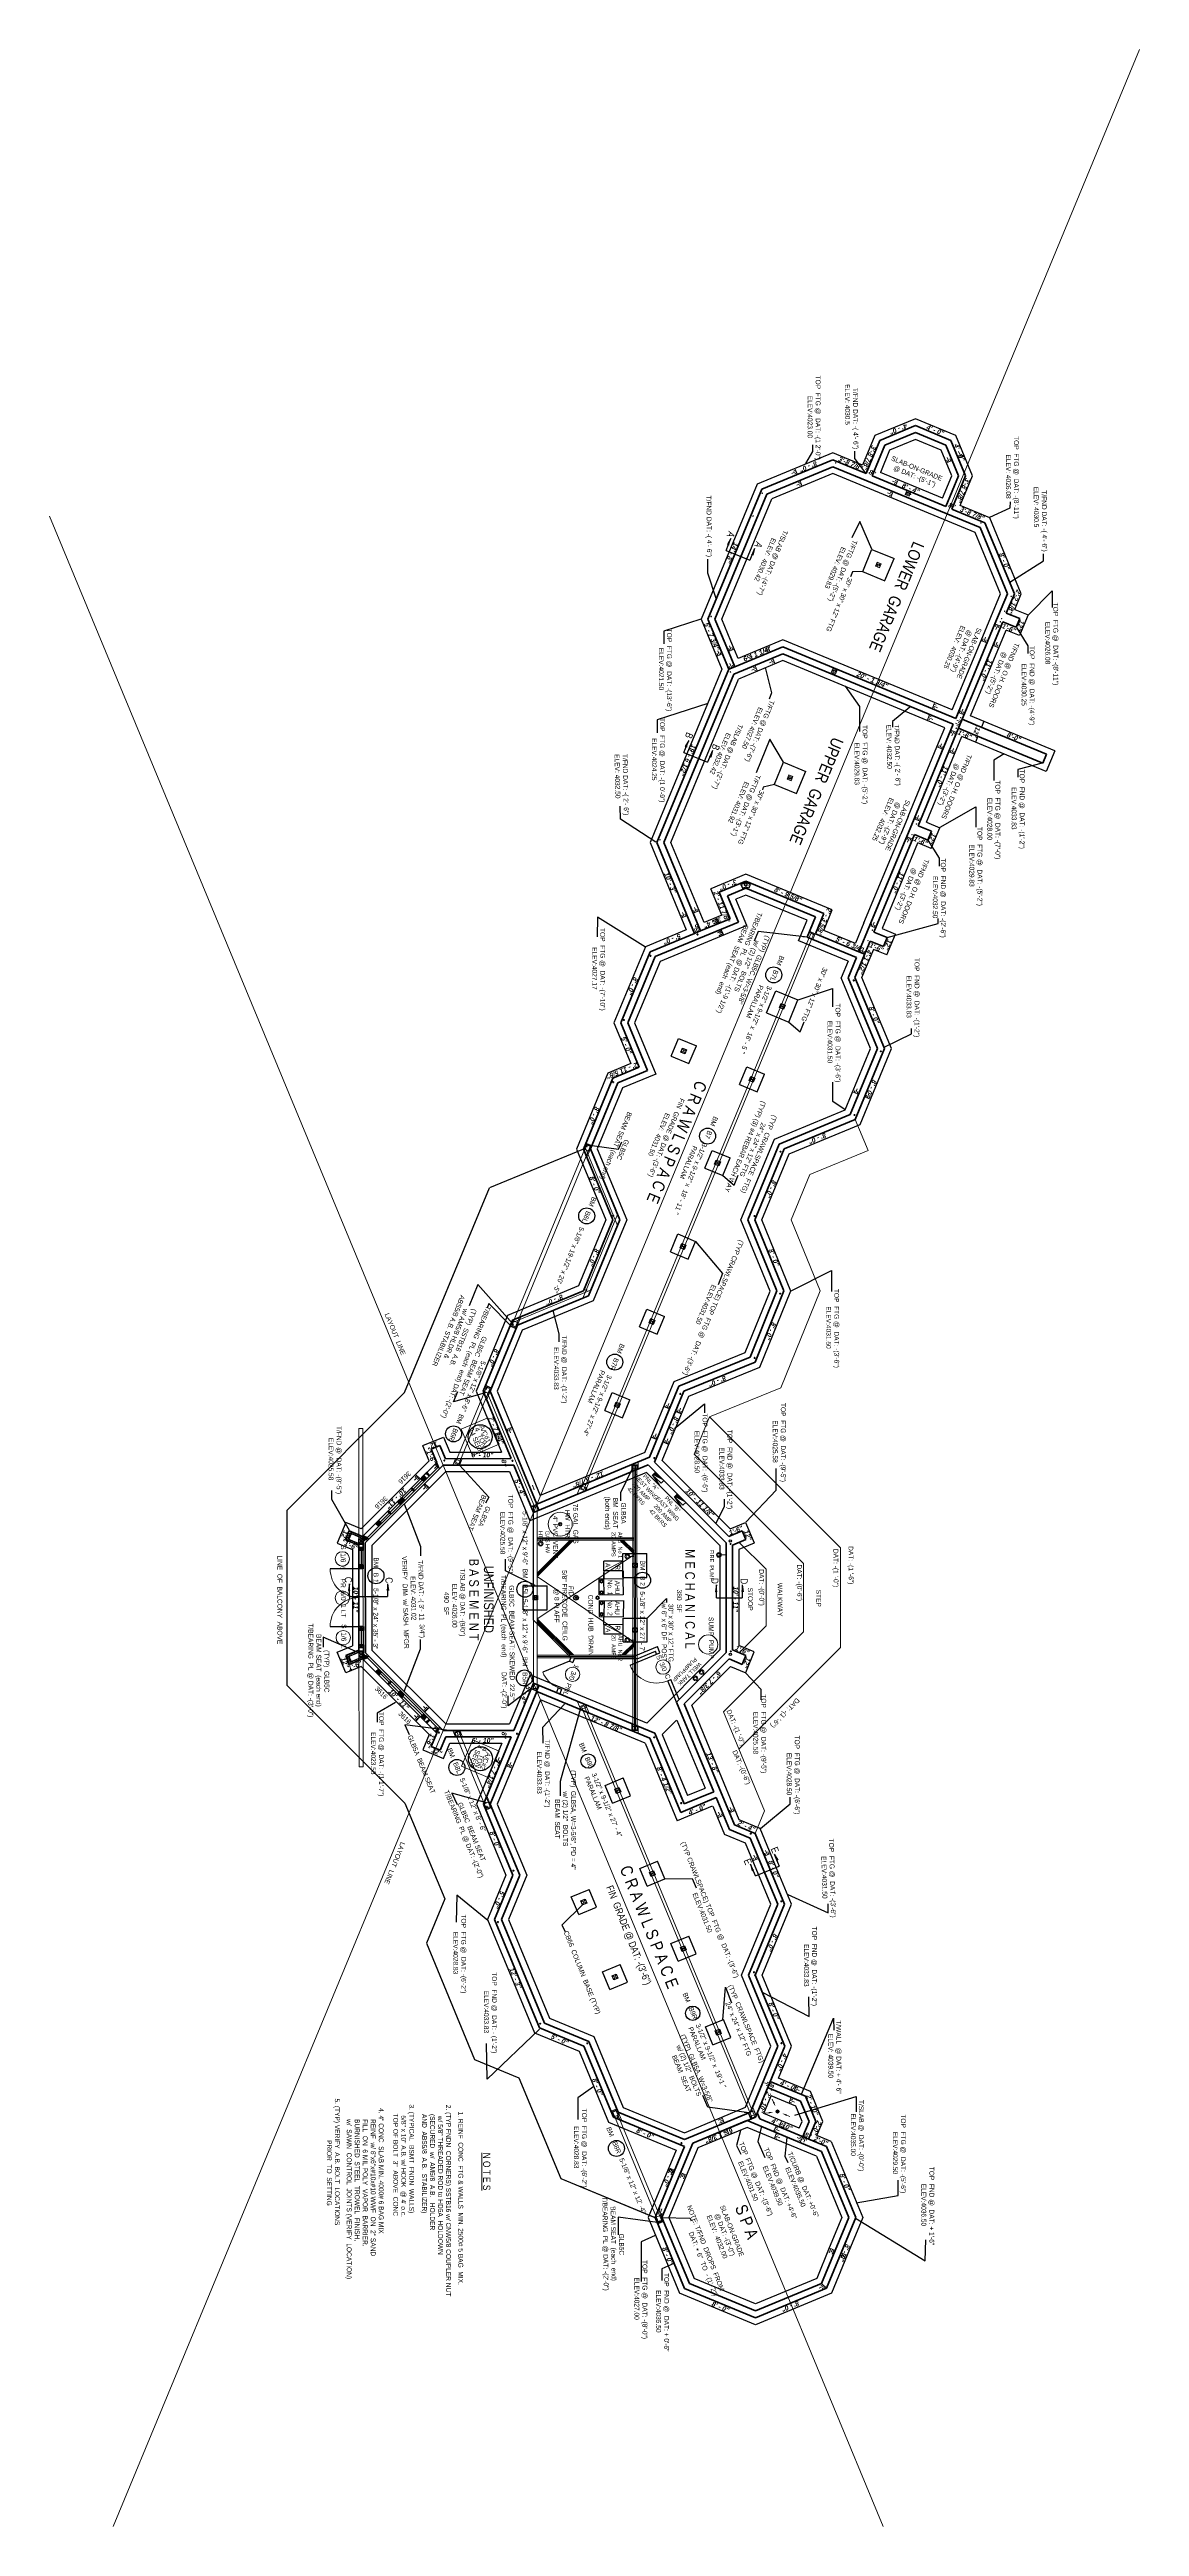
# Model space of a CAD drawing. Extents: x 1662 to 3024, y -14186 to -10515.
# Drawn here: x 1662 to 3024, y -13611 to -10515 of the extents above; entities that cross this region are included whole.
import ezdxf

# ---------------------------------------------------------------- set-up
doc = ezdxf.new("R2010")
doc.units = 0
doc.header["$LTSCALE"] = 50
doc.header["$MEASUREMENT"] = 0
for name, pattern in [('CENTER', [2, 1.25, -0.25, 0.25, -0.25]), ('DOT2', [0.125, 0, -0.125]), ('HIDDEN', [0.375, 0.25, -0.125])]:
    doc.linetypes.add(name, pattern=pattern)
for name, color, linetype, lineweight in [('BALCONY', 12, 'HIDDEN', 30), ('BEAMS TEXT', 3, 'CONTINUOUS', 20), ('ELEC', 6, 'CONTINUOUS', 20), ('FL JOISTS', 3, 'CONTINUOUS', 20), ('FLOOR BEAMS', 3, 'HIDDEN', 20), ('FOOTING', 7, 'HIDDEN', 30), ('FOOTING TEXT', 7, 'CONTINUOUS', 9), ('FOUNDATION', 7, 'CONTINUOUS', 40), ('FOUNDATION TEXT', 7, 'CONTINUOUS', 9), ('LAYOUT', 6, 'CONTINUOUS', 9), ('LLMASONRY', 12, 'CONTINUOUS', 30), ('LLMECH_EQUIP', 7, 'CONTINUOUS', 20), ('LLWALLS', 5, 'CONTINUOUS', 30), ('WALL FRAMING', 7, 'CONTINUOUS', 30)]:
    doc.layers.add(name, color=color, linetype=linetype, lineweight=lineweight)
for name, color, linetype in [('BSMT  FRAMING', 7, 'CONTINUOUS'), ('CONCRETE', 7, 'CONTINUOUS'), ('FL FRAMING STEEL', 7, 'CONTINUOUS'), ('HVAC', 7, 'CONTINUOUS'), ('LLTEXT', 7, 'CONTINUOUS'), ('STEEL', 5, 'CONTINUOUS')]:
    doc.layers.add(name, color=color, linetype=linetype)
doc.styles.add('ARCHENT', font='technical.ttf', dxfattribs={"height": 2})
doc.styles.add('ARCHENTLTD', font='technical.ttf', dxfattribs={"height": 6})
doc.dimstyles.new('ARCHENT', dxfattribs={"dimtxt": 6, "dimasz": 6, "dimexe": 9, "dimexo": 3, "dimgap": 1, "dimtad": 0, "dimtoh": 1, "dimdec": 3, "dimzin": 0, "dimdsep": 46, "dimlunit": 4, "dimtxsty": 'ARCHENTLTD', "dimcen": 6, "dimaunit": 1, "dimadec": 0, "dimazin": 0, "dimtfac": 1, "dimtdec": 3, "dimtofl": 0, "dimtmove": 0, "dimatfit": 3, "dimfxl": 1, "dimfrac": 2, "dimtolj": 1, "dimtzin": 0, "dimarcsym": 0})
doc.dimstyles.new('ARCHENTLTD', dxfattribs={"dimtxt": 2, "dimasz": 3, "dimexe": 6, "dimexo": 3, "dimgap": 2, "dimtad": 0, "dimdec": 3, "dimzin": 1, "dimdsep": 46, "dimlunit": 4, "dimtxsty": 'ARCHENT', "dimcen": 2, "dimadec": 0, "dimazin": 0, "dimtfac": 1, "dimtdec": 3, "dimtofl": 0, "dimtmove": 0, "dimatfit": 3, "dimfxl": 1, "dimfrac": 2, "dimtolj": 1, "dimtzin": 0, "dimarcsym": 0})

msp = doc.modelspace()

# ---------------------------------------------------------------- hatches: boundary and pattern name
at = {"layer": 'ELEC', "linetype": 'DOT2', "lineweight": 15, "ltscale": 25}
for points in [[(2429.1942, -12303.6004), (2418.5924, -12292.7108), (2414.9844, -12296.2296), (2414.9845, -12296.2297)], [(2456.4164, -12330.9755), (2445.8146, -12320.0859), (2442.2066, -12323.6047), (2442.2067, -12323.6048)]]:
    msp.add_hatch(color=1, dxfattribs=at).paths.add_polyline_path(points)
at = {"layer": 'LLMASONRY', "lineweight": 9, "ltscale": 75}
h = msp.add_hatch(dxfattribs=at)
h.set_pattern_fill('ANSI31', color=256, scale=15, angle=-22.5, style=0)
h.set_pattern_definition([(22.5, (-1434.3388, 918.334), (-0.71753144, 1.73227412), [])])
h.paths.add_polyline_path([(2051.4225, -12375.4197), (2053.1392, -12373.7013), (2036.505, -12366.696), (2031.8936, -12377.7755), (2048.5644, -12384.7141), (2048.5632, -12382.2765), (2034.8354, -12376.5629), (2037.714, -12369.6466)])
h = msp.add_hatch(dxfattribs=at)
h.set_pattern_fill('ANSI31', color=256, scale=15, angle=-22.5, style=0)
h.set_pattern_definition([(337.511455, (-1431.666, -25819.4638), (-0.7171851, -1.73241754), [])])
h.paths.add_polyline_path([(2051.4375, -12525.0136), (2053.1545, -12526.7316), (2036.5217, -12533.7402), (2031.908, -12522.6616), (2048.5775, -12515.7197), (2048.5768, -12518.1573), (2034.8501, -12523.8737), (2037.7301, -12530.7894)])
at = {"layer": 'STEEL', "linetype": 'Continuous', "lineweight": 20, "ltscale": 15}
h = msp.add_hatch(color=256, dxfattribs=at)
h.paths.add_polyline_path([(2731.9812, -11070.8735, 0.084647794), (2732.1041, -11070.9015), (2732.3749, -11070.2477, 0.084647794), (2732.2682, -11070.1806, 1)])
h.paths.add_polyline_path([(2732.3749, -11070.2477), (2732.1041, -11070.9015, 0.301355905), (2732.4616, -11070.6918), (2732.4794, -11070.6487, 0.301355905)])
h = msp.add_hatch(color=256, dxfattribs=at)
h.paths.add_polyline_path([(2733.7889, -11066.5094, -0.084647794), (2733.8956, -11066.5766), (2733.6248, -11067.2303, -0.084647794), (2733.5019, -11067.2024, -1)])
h.paths.add_polyline_path([(2733.6248, -11067.2303), (2733.8956, -11066.5766, -0.301355905), (2734.0001, -11066.9776), (2733.9822, -11067.0207, -0.301355905)])
h = msp.add_hatch(color=256, dxfattribs=at)
h.paths.add_polyline_path([(2735.6754, -11072.4037, -0.084647794), (2735.5687, -11072.3365), (2735.8395, -11071.6828, -0.084647794), (2735.9624, -11071.7108, -1)])
h.paths.add_polyline_path([(2735.8395, -11071.6828), (2735.5687, -11072.3365, -0.301355905), (2735.4642, -11071.9355), (2735.482, -11071.8925, -0.301355905)])
h = msp.add_hatch(color=256, dxfattribs=at)
h.paths.add_polyline_path([(2737.483, -11068.0396, 0.084647794), (2737.3601, -11068.0116), (2737.0893, -11068.6654, 0.084647794), (2737.196, -11068.7325, 1)])
h.paths.add_polyline_path([(2737.0893, -11068.6654), (2737.3601, -11068.0116, 0.301355905), (2737.0027, -11068.2213), (2736.9848, -11068.2644, 0.301355905)])
h = msp.add_hatch(color=256, dxfattribs=at)
h.paths.add_polyline_path([(2694.7925, -11160.5386, 0.084647794), (2694.9155, -11160.5666), (2695.1863, -11159.9128, 0.084647794), (2695.0795, -11159.8457, 1)])
h.paths.add_polyline_path([(2695.1863, -11159.9128), (2694.9155, -11160.5666, 0.301355905), (2695.2729, -11160.3569), (2695.2907, -11160.3138, 0.301355905)])
h = msp.add_hatch(color=256, dxfattribs=at)
h.paths.add_polyline_path([(2696.6002, -11156.1745, -0.084647794), (2696.7069, -11156.2417), (2696.4361, -11156.8954, -0.084647794), (2696.3132, -11156.8674, -1)])
h.paths.add_polyline_path([(2696.4361, -11156.8954), (2696.7069, -11156.2417, -0.301355905), (2696.8114, -11156.6427), (2696.7935, -11156.6858, -0.301355905)])
h = msp.add_hatch(color=256, dxfattribs=at)
h.paths.add_polyline_path([(2698.4867, -11162.0688, -0.084647794), (2698.38, -11162.0016), (2698.6508, -11161.3479, -0.084647794), (2698.7737, -11161.3759, -1)])
h.paths.add_polyline_path([(2698.6508, -11161.3479), (2698.38, -11162.0016, -0.301355905), (2698.2755, -11161.6006), (2698.2934, -11161.5575, -0.301355905)])
h = msp.add_hatch(color=256, dxfattribs=at)
h.paths.add_polyline_path([(2700.2944, -11157.7047, 0.084647794), (2700.1714, -11157.6767), (2699.9006, -11158.3305, 0.084647794), (2700.0073, -11158.3976, 1)])
h.paths.add_polyline_path([(2699.9006, -11158.3305), (2700.1714, -11157.6767, 0.301355905), (2699.814, -11157.8864), (2699.7961, -11157.9295, 0.301355905)])
h = msp.add_hatch(color=256, dxfattribs=at)
h.paths.add_polyline_path([(2639.6497, -11293.5384, 0.084647794), (2639.7726, -11293.5663), (2640.0434, -11292.9126, 0.084647794), (2639.9367, -11292.8454, 1)])
h.paths.add_polyline_path([(2640.0434, -11292.9126), (2639.7726, -11293.5663, 0.301355905), (2640.1301, -11293.3567), (2640.1479, -11293.3136, 0.301355905)])
h = msp.add_hatch(color=256, dxfattribs=at)
h.paths.add_polyline_path([(2641.4574, -11289.1743, -0.084647794), (2641.5641, -11289.2414), (2641.2933, -11289.8952, -0.084647794), (2641.1704, -11289.8672, -1)])
h.paths.add_polyline_path([(2641.2933, -11289.8952), (2641.5641, -11289.2414, -0.301355905), (2641.6686, -11289.6424), (2641.6507, -11289.6855, -0.301355905)])
h = msp.add_hatch(color=256, dxfattribs=at)
h.paths.add_polyline_path([(2643.3439, -11295.0685, -0.084647794), (2643.2372, -11295.0014), (2643.508, -11294.3476, -0.084647794), (2643.6309, -11294.3756, -1)])
h.paths.add_polyline_path([(2643.508, -11294.3476), (2643.2372, -11295.0014, -0.301355905), (2643.1327, -11294.6004), (2643.1505, -11294.5573, -0.301355905)])
h = msp.add_hatch(color=256, dxfattribs=at)
h.paths.add_polyline_path([(2645.1515, -11290.7045, 0.084647794), (2645.0286, -11290.6765), (2644.7578, -11291.3302, 0.084647794), (2644.8645, -11291.3974, 1)])
h.paths.add_polyline_path([(2644.7578, -11291.3302), (2645.0286, -11290.6765, 0.301355905), (2644.6712, -11290.8862), (2644.6533, -11290.9292, 0.301355905)])
h = msp.add_hatch(color=256, dxfattribs=at)
h.paths.add_polyline_path([(2584.4651, -11426.5474, 0.084647794), (2584.5881, -11426.5754), (2584.8588, -11425.9216, 0.084647794), (2584.7521, -11425.8545, 1)])
h.paths.add_polyline_path([(2584.8588, -11425.9216), (2584.5881, -11426.5754, 0.301355905), (2584.9455, -11426.3657), (2584.9633, -11426.3226, 0.301355905)])
h = msp.add_hatch(color=256, dxfattribs=at)
h.paths.add_polyline_path([(2586.2728, -11422.1833, -0.084647794), (2586.3795, -11422.2505), (2586.1087, -11422.9042, -0.084647794), (2585.9858, -11422.8762, -1)])
h.paths.add_polyline_path([(2586.1087, -11422.9042), (2586.3795, -11422.2505, -0.301355905), (2586.484, -11422.6515), (2586.4661, -11422.6946, -0.301355905)])
h = msp.add_hatch(color=256, dxfattribs=at)
h.paths.add_polyline_path([(2589.967, -11423.7135, 0.084647794), (2589.844, -11423.6855), (2589.5732, -11424.3393, 0.084647794), (2589.6799, -11424.4064, 1)])
h.paths.add_polyline_path([(2589.5732, -11424.3393), (2589.844, -11423.6855, 0.301355905), (2589.4866, -11423.8952), (2589.4687, -11423.9383, 0.301355905)])
h = msp.add_hatch(color=256, dxfattribs=at)
h.paths.add_polyline_path([(2588.1593, -11428.0776, -0.084647794), (2588.0526, -11428.0104), (2588.3234, -11427.3567, -0.084647794), (2588.4463, -11427.3847, -1)])
h.paths.add_polyline_path([(2588.3234, -11427.3567), (2588.0526, -11428.0104, -0.301355905), (2587.9481, -11427.6094), (2587.966, -11427.5663, -0.301355905)])
at = {"layer": 'WALL FRAMING', "lineweight": 9, "ltscale": 150}
for points in [[(2644.146, -11031.691, 1), (2644.146, -11031.066, 1)], [(2552.4707, -11069.6455, 1), (2552.4707, -11069.0205, 1)], [(2737.5579, -11070.5216, 1), (2738.1381, -11070.7539, 1)], [(2541.1223, -11098.2704, 1), (2541.1223, -11097.6454, 1)], [(2825.6574, -11106.922, 1), (2825.6574, -11106.297, 1)], [(2863.6038, -11198.6007, 1), (2863.6038, -11197.9757, 1)], [(2488.5942, -11223.7504, 1), (2488.5942, -11223.1254, 1)], [(2849.9992, -11230.3905, 1), (2849.9992, -11229.7655, 1)], [(2851.6523, -11226.5395, 1), (2851.6523, -11225.9145, 1)], [(2855.4769, -11217.1752, 1), (2855.4769, -11216.5502, 1)], [(2512.7908, -11293.01, 1), (2512.7908, -11292.385, 1)], [(2794.8582, -11363.4176, 1), (2794.8582, -11362.7926, 1)], [(2800.3431, -11350.1951, 1), (2800.3431, -11349.5701, 1)], [(2745.1971, -11483.2303, 1), (2745.1971, -11482.6053, 1)], [(2424.7991, -11502.8738, 1), (2424.7991, -11502.2488, 1)], [(2424.7991, -11502.8738, 1), (2424.7991, -11502.2488, 1)], [(2424.7991, -11502.906, 1), (2424.7991, -11502.281, 1)], [(2424.8443, -11502.9059, 1), (2424.8443, -11502.2809, 1)], [(2739.7193, -11496.4456, 1), (2739.7193, -11495.8206, 1)], [(2472.0298, -11620.9424, 1), (2471.4537, -11621.1847, 1)], [(2684.6751, -11629.108, 1), (2684.6751, -11628.483, 1)], [(2690.1528, -11615.8927, 1), (2690.1528, -11615.2677, 1)], [(2412.9459, -11647.9932, 1), (2412.9459, -11647.3682, 1)], [(2666.8442, -11678.6901, 1), (2666.8442, -11678.0651, 1)], [(2379.6789, -11728.2202, 1), (2379.6789, -11727.5952, 1)], [(2700.7081, -11767.3464, 1), (2700.7081, -11766.7214, 1)], [(2366.2577, -11805.8156, 1), (2366.2577, -11805.1906, 1)], [(2667.7613, -11846.973, 1), (2667.7613, -11846.348, 1)], [(2332.9929, -11886.127, 1), (2332.9929, -11885.502, 1)], [(2575.3233, -11892.789, 1), (2575.3233, -11892.164, 1)], [(2366.3072, -11972.8659, 1), (2366.3072, -11972.2409, 1)], [(2542.8894, -11973.2439, 1), (2542.8894, -11972.6189, 1)], [(2332.7604, -12065.7799, 1), (2332.7604, -12065.1549, 1)], [(2574.9143, -12070.3635, 1), (2574.9143, -12069.7385, 1)], [(2241.0151, -12108.699, 1), (2241.0151, -12108.074, 1)], [(2543.0009, -12150.6616, 1), (2543.0009, -12150.0366, 1)], [(2207.7503, -12189.0103, 1), (2207.7503, -12188.3853, 1)], [(2450.2166, -12195.6611, 1), (2450.2166, -12195.0361, 1)], [(2155.28, -12278.8993, 1), (2155.28, -12278.2743, 1)], [(2240.6025, -12278.6389, -1), (2240.3563, -12279.2134, -1)], [(2417.6219, -12275.8658, 1), (2417.6219, -12275.2408, 1)], [(2332.5801, -12313.6415, 1), (2332.5801, -12313.0165, 1)], [(2512.9994, -12383.3174, 1), (2512.9994, -12382.6924, 1)], [(2513.2615, -12517.5229, 1), (2513.2615, -12516.8979, 1)], [(2148.6619, -12619.0746, 1), (2148.6619, -12618.4496, 1)], [(2246.417, -12620.0059, -1), (2245.9756, -12620.4484, -1)], [(2417.8134, -12624.922, 1), (2417.295, -12624.573, 1)], [(2208.4558, -12711.8845, 1), (2208.4558, -12711.2595, 1)], [(2208.4558, -12711.8845, 1), (2208.4558, -12711.2595, 1)], [(2451.1312, -12706.6569, -1), (2451.4799, -12707.1756, -1)], [(2451.1312, -12706.6569, -1), (2451.4799, -12707.1756, -1)], [(2538.163, -12745.3879, 1), (2538.163, -12744.7629, 1)], [(2538.163, -12745.3879, 1), (2538.163, -12744.7629, 1)], [(2241.605, -12791.7436, 1), (2241.605, -12791.1186, 1)], [(2241.605, -12791.7436, 1), (2241.605, -12791.1186, 1)], [(2576.4431, -12829.9981, 1), (2576.4431, -12829.3731, 1)], [(2576.4431, -12829.9981, 1), (2576.4431, -12829.3731, 1)], [(2222.339, -12855.9998, 1), (2222.339, -12855.3748, 1)], [(2222.339, -12855.9998, 1), (2222.339, -12855.3748, 1)], [(2542.2554, -12918.7447, 1), (2542.2554, -12918.1197, 1)], [(2542.2554, -12918.7447, 1), (2542.2554, -12918.1197, 1)], [(2274.8286, -12982.4654, -1), (2275.2712, -12982.9067, -1)], [(2274.8286, -12982.4654, -1), (2275.2712, -12982.9067, -1)], [(2333.7401, -13007.0729, -1), (2334.1823, -13007.5145, -1)], [(2333.7401, -13007.0729, -1), (2334.1823, -13007.5145, -1)], [(2576.5366, -13007.4415, 1), (2576.5366, -13006.8165, 1)], [(2576.5366, -13007.4415, 1), (2576.5366, -13006.8165, 1)], [(2372.0991, -13099.5943, 1), (2372.0991, -13098.9693, 1)], [(2372.0991, -13099.5943, 1), (2372.0991, -13098.9693, 1)], [(2538.4473, -13099.5676, 1), (2538.4473, -13098.9426, 1)], [(2538.4473, -13099.5676, 1), (2538.4473, -13098.9426, 1)], [(2451.5126, -13132.45, 1), (2451.5126, -13131.825, 1)], [(2451.5126, -13132.45, 1), (2451.5126, -13131.825, 1)]]:
    msp.add_hatch(color=256, dxfattribs=at).paths.add_polyline_path(points)

# ---------------------------------------------------------------- linework, layer by layer
at = {"layer": 'BALCONY', "color": 3, "linetype": 'HIDDEN', "lineweight": 25, "ltscale": 150}
for p, q in [((2329.0784, -11889.1712), (2211.5355, -11937.8254)), ((2105.5976, -12193.7809), (2211.5396, -11937.8237)), ((1958.5406, -12340.9817), (2105.5976, -12193.7809)), ((1958.5406, -12340.9817), (1958.6474, -12559.5426)), ((1958.6474, -12559.5426), (2106.0621, -12706.8133)), ((2106.0621, -12706.8133), (2155.7953, -12826.6376))]:
    msp.add_line(p, q, dxfattribs=at)
at = {"layer": 'BALCONY', "linetype": 'HIDDEN', "lineweight": 25, "ltscale": 150}
for p, q in [((2155.7535, -12826.6376), (2132.8337, -12882.0828)), ((2132.8337, -12882.0828), (2193.0858, -13027.3743)), ((2193.0858, -13027.3743), (2248.4604, -13050.2649)), ((2248.4604, -13050.2649), (2300.8228, -13176.4241)), ((2248.5022, -13050.2649), (2300.8646, -13176.4241)), ((2300.8228, -13176.4241), (2418.6141, -13225.1163)), ((2300.8646, -13176.4241), (2418.49, -13225.0477))]:
    msp.add_line(p, q, dxfattribs=at)
at = {"layer": 'BEAMS TEXT', "linetype": 'Continuous', "lineweight": 30, "ltscale": 75}
for centre, radius in [((2566.8399, -11671.5168), 10), ((2484.2509, -11872.9992), 10), ((2333.1609, -11972.8097), 10), ((2368.2772, -12155.5997), 10), ((2166.8028, -12245.3268), 10), ((2069.8733, -12422.656), 10), ((2255.9273, -12439.6262), 10), ((2402.9252, -12428.3629), 10), ((2255.3703, -12550.5003), 10), ((2170.9811, -12662.3179), 10), ((2334.9981, -12654.3921), 9), ((2465.6261, -12969.6096), 9), ((2370.3709, -13138.6672), 10)]:
    msp.add_circle(centre, radius, dxfattribs=at)
at = {"layer": 'BSMT  FRAMING', "color": 4, "ltscale": 75}
for p, q in [((2133.3855, -12293.3251), (2126.6692, -12300.0449)), ((2072.2363, -12354.5065), (2065.5199, -12361.2264)), ((2101.2201, -12325.5075), (2097.6854, -12329.0439)), ((2048.574, -12408.9471), (2048.5764, -12413.9471)), ((2048.5764, -12409.2221), (2048.5788, -12414.2221)), ((2048.6116, -12485.9471), (2048.614, -12490.9471)), ((2048.614, -12486.2221), (2048.6164, -12491.2221)), ((2101.245, -12574.7821), (2097.7097, -12571.2463))]:
    msp.add_line(p, q, dxfattribs=at)
at = {"layer": 'BSMT  FRAMING', "color": 4, "lineweight": 30, "ltscale": 50}
for p, q in [((2130.5593, -12303.933), (2148.0836, -12286.3995)), ((2054.0677, -12391.22), (2048.583, -12391.2221)), ((2054.074, -12408.945), (2048.5875, -12408.9471)), ((2054.0766, -12413.97), (2048.5896, -12413.9721)), ((2054.1164, -12491.22), (2048.6164, -12491.2221)), ((2054.1116, -12485.945), (2048.6171, -12485.9471)), ((2054.1252, -12509.22), (2048.6284, -12509.2221)), ((2054.114, -12486.22), (2054.1164, -12491.22)), ((2054.1228, -12509.1531), (2054.1281, -12519.936)), ((2054.1252, -12509.22), (2054.1285, -12515.8453)), ((2054.0739, -12519.8263), (2076.1448, -12541.9)), ((2396.0968, -12526.6153), (2317.5441, -12526.6232)), ((2420.5434, -12520.7996), (2419.0101, -12517.1052)), ((2424.6997, -12519.0745), (2421.4413, -12511.2239)), ((2101.599, -12567.3575), (2105.1343, -12570.8932)), ((2445.431, -12580.7622), (2434.3438, -12554.0494)), ((2448.8732, -12577.317), (2438.5, -12552.3243)), ((2130.5885, -12596.3507), (2148.1163, -12613.8807))]:
    msp.add_line(p, q, dxfattribs=at)
at = {"layer": 'BSMT  FRAMING', "lineweight": 20, "ltscale": 75}
for p, q in [((2133.3736, -12293.3386), (2137.2629, -12297.2259)), ((2145.7334, -12280.9473), (2145.716, -12280.9297)), ((2127.3769, -12299.3384), (2131.2662, -12303.2257)), ((2128.4373, -12298.2775), (2132.3266, -12302.1648)), ((2129.4977, -12297.2166), (2133.387, -12301.1038)), ((2132.3132, -12294.3995), (2136.2025, -12298.2868)), ((2071.5302, -12355.2146), (2075.4195, -12359.1018)), ((2098.3932, -12328.3375), (2102.2825, -12332.2247)), ((2099.4535, -12327.2765), (2103.3429, -12331.1638)), ((2100.5139, -12326.2156), (2104.4032, -12330.1028)), ((2069.4094, -12357.3365), (2073.2987, -12361.2237)), ((2070.4698, -12356.2755), (2074.3591, -12360.1628)), ((2069.428, -12542.9595), (2073.3165, -12539.0714)), ((2070.4886, -12544.0202), (2074.3771, -12540.1321)), ((2071.5492, -12545.0809), (2075.4377, -12541.1929)), ((2098.4175, -12571.9527), (2102.3061, -12568.0646)), ((2099.4781, -12573.0134), (2103.3666, -12569.1253)), ((2100.5387, -12574.0741), (2104.4272, -12570.1861)), ((2127.4071, -12600.9459), (2131.2956, -12597.0578)), ((2128.4677, -12602.0066), (2132.3562, -12598.1186)), ((2129.5283, -12603.0673), (2133.4168, -12599.1793)), ((2132.3444, -12605.8838), (2136.2329, -12601.9958)), ((2133.405, -12606.9445), (2137.2935, -12603.0565))]:
    msp.add_line(p, q, dxfattribs=at)
at = {"layer": 'BSMT  FRAMING', "lineweight": 9, "ltscale": 150}
for p, q in [((2136.2025, -12298.2868), (2133.3736, -12293.3386)), ((2102.2572, -12324.4355), (2105.066, -12329.3621)), ((2118.3645, -12316.1327), (2113.4156, -12313.3086)), ((2114.4758, -12312.2475), (2117.2845, -12317.174)), ((2130.5596, -12303.9333), (2125.6108, -12301.1093)), ((2126.6709, -12300.0481), (2129.4797, -12304.9747)), ((2127.3769, -12299.3384), (2132.3266, -12302.1648)), ((2131.2662, -12303.2257), (2128.4373, -12298.2775)), ((2128.4373, -12298.2775), (2133.387, -12301.1038)), ((2132.3266, -12302.1648), (2129.4977, -12297.2166)), ((2132.3132, -12294.3995), (2137.2629, -12297.2259)), ((2074.3591, -12360.1628), (2071.5302, -12355.2146)), ((2077.2064, -12357.3532), (2072.2575, -12354.5292)), ((2073.2927, -12353.4538), (2076.1015, -12358.3803)), ((2089.3907, -12345.1416), (2084.4418, -12342.3175)), ((2085.502, -12341.2564), (2088.3107, -12346.1829)), ((2101.5951, -12332.9516), (2096.6463, -12330.1275)), ((2097.7064, -12329.0664), (2100.5152, -12333.9929)), ((2098.3932, -12328.3375), (2103.3429, -12331.1638)), ((2104.4032, -12330.1028), (2099.4535, -12327.2765)), ((2099.4535, -12327.2765), (2102.2825, -12332.2247)), ((2103.3429, -12331.1638), (2100.5139, -12326.2156)), ((2106.1709, -12328.335), (2101.222, -12325.5109)), ((2039.1169, -12370.2367), (2034.8542, -12376.5697)), ((2036.2389, -12377.1465), (2037.7346, -12369.6542)), ((2048.579, -12382.0348), (2054.064, -12383.5327)), ((2048.5796, -12383.5348), (2054.0636, -12382.0327)), ((2074.3591, -12360.1628), (2069.4094, -12357.3365)), ((2075.4195, -12359.1018), (2070.4698, -12356.2755)), ((2073.2987, -12361.2237), (2070.4698, -12356.2755)), ((2048.579, -12386.9471), (2054.064, -12388.445)), ((2048.5796, -12388.4471), (2054.0636, -12386.945)), ((2054.0647, -12389.945), (2048.5796, -12388.4471)), ((2054.064, -12388.445), (2048.5801, -12389.9471)), ((2048.5878, -12409.9471), (2054.0749, -12411.445)), ((2054.0744, -12409.945), (2048.5884, -12411.4471)), ((2048.5884, -12411.4471), (2054.0759, -12412.945)), ((2054.0749, -12411.445), (2048.589, -12412.9471)), ((2054.1121, -12486.945), (2048.6128, -12488.4471)), ((2048.6128, -12488.4471), (2054.1137, -12489.945)), ((2054.1126, -12488.445), (2048.6137, -12489.9471)), ((2048.6175, -12486.9471), (2054.1126, -12488.445)), ((2048.6264, -12509.9471), (2054.1238, -12511.445)), ((2048.6269, -12511.4471), (2054.1232, -12509.945)), ((2039.1125, -12530.2069), (2034.8501, -12523.8737)), ((2036.2349, -12523.2971), (2037.7301, -12530.7894)), ((2048.5926, -12518.2653), (2054.0773, -12516.7663)), ((2048.5929, -12516.7653), (2054.0773, -12518.2663)), ((2054.1244, -12512.945), (2048.6269, -12511.4471)), ((2054.1238, -12511.445), (2048.6275, -12512.9471)), ((2074.3771, -12540.1321), (2069.428, -12542.9595)), ((2073.3165, -12539.0714), (2070.4886, -12544.0202)), ((2075.4377, -12541.1929), (2070.4886, -12544.0202)), ((2074.3771, -12540.1321), (2071.5492, -12545.0809)), ((2077.2249, -12542.9412), (2072.2766, -12545.7662)), ((2073.3121, -12546.8414), (2076.1198, -12541.9142)), ((2089.4117, -12555.1504), (2084.4633, -12557.9754)), ((2085.5237, -12559.0363), (2088.3315, -12554.1092)), ((2101.6186, -12567.3379), (2096.6703, -12570.1629)), ((2097.7306, -12571.2239), (2100.5384, -12566.2968)), ((2098.4175, -12571.9527), (2103.3666, -12569.1253)), ((2099.4781, -12573.0134), (2102.3061, -12568.0646)), ((2104.4272, -12570.1861), (2099.4781, -12573.0134)), ((2103.3666, -12569.1253), (2100.5387, -12574.0741)), ((2102.2824, -12575.8538), (2105.0901, -12570.9267)), ((2130.5889, -12596.3504), (2125.6405, -12599.1754)), ((2126.7009, -12600.2363), (2129.5087, -12595.3092)), ((2127.4071, -12600.9459), (2132.3562, -12598.1186)), ((2131.2956, -12597.0578), (2128.4677, -12602.0066)), ((2132.3562, -12598.1186), (2129.5283, -12603.0673)), ((2132.3444, -12605.8838), (2137.2935, -12603.0565)), ((2136.2329, -12601.9958), (2133.405, -12606.9445))]:
    msp.add_line(p, q, dxfattribs=at)
at = {"layer": 'BSMT  FRAMING', "lineweight": 9, "ltscale": 75}
for p, q in [((2147.1977, -12284.6325), (2142.8624, -12288.7804)), ((2146.4791, -12282.719), (2144.3115, -12284.793)), ((2148.1946, -12286.6624), (2146.0269, -12288.7364)), ((2147.2308, -12615.6479), (2142.8947, -12611.5009)), ((2146.5126, -12617.5615), (2144.3446, -12615.4879))]:
    msp.add_line(p, q, dxfattribs=at)
at = {"layer": 'BSMT  FRAMING', "lineweight": 9, "ltscale": 1.5}
for p, q in [((2144.6221, -12282.0497), (2148.0836, -12286.3995)), ((2146.9396, -12287.5441), (2145.7334, -12280.9473)), ((2058.609, -12375.9389), (2051.9935, -12374.7788)), ((2053.1368, -12373.6344), (2057.4645, -12377.0845)), ((2059.7534, -12374.7934), (2053.138, -12373.6333)), ((2054.2813, -12372.4889), (2058.609, -12375.9389)), ((2058.6238, -12524.3592), (2052.0086, -12525.5206)), ((2053.1521, -12526.6648), (2057.4791, -12523.2138)), ((2059.7685, -12525.5045), (2053.1533, -12526.6659)), ((2054.2968, -12527.8101), (2058.6238, -12524.3592)), ((2144.6558, -12618.2312), (2148.1163, -12613.8807))]:
    msp.add_line(p, q, dxfattribs=at)
at = {"layer": 'BSMT  FRAMING', "linetype": 'HIDDEN', "lineweight": 20, "ltscale": 25}
for p, q in [((2106.1272, -12328.302), (2102.2385, -12324.4168)), ((2117.2856, -12317.1751), (2113.3969, -12313.2899)), ((2118.3458, -12316.114), (2114.4571, -12312.2288)), ((2129.4807, -12304.9758), (2125.592, -12301.0906)), ((2077.1627, -12357.3203), (2073.274, -12353.4351)), ((2088.3118, -12346.184), (2084.4231, -12342.2988)), ((2089.372, -12345.1229), (2085.4833, -12341.2377)), ((2100.5162, -12333.994), (2096.6276, -12330.1088)), ((2077.1813, -12542.9741), (2073.2934, -12546.8601)), ((2088.3326, -12554.1081), (2084.4446, -12557.9941)), ((2089.393, -12555.1691), (2085.505, -12559.055)), ((2100.5395, -12566.2957), (2096.6516, -12570.1816)), ((2129.5098, -12595.3081), (2125.6218, -12599.1941))]:
    msp.add_line(p, q, dxfattribs=at)
at = {"layer": 'BSMT  FRAMING', "color": 5, "lineweight": 30, "ltscale": 1.5}
for p, q in [((2128.6537, -12302.0286), (2103.1213, -12327.4185)), ((2099.6309, -12330.9884), (2074.1818, -12356.4509)), ((2051.3254, -12391.221), (2051.3322, -12408.946)), ((2051.3664, -12491.221), (2051.3734, -12509.221)), ((2099.6547, -12569.3015), (2074.2005, -12543.844)), ((2128.6833, -12598.2555), (2103.1458, -12572.8707))]:
    msp.add_line(p, q, dxfattribs=at)
at = {"layer": 'BSMT  FRAMING', "color": 4, "lineweight": 20, "ltscale": 50}
for p, q in [((2105.1102, -12329.3955), (2130.5593, -12303.933)), ((2076.1264, -12358.3946), (2101.5756, -12332.932)), ((2054.0652, -12390.945), (2054.074, -12408.945)), ((2054.0676, -12391.22), (2054.0764, -12409.22)), ((2054.1164, -12491.22), (2054.1252, -12509.22))]:
    msp.add_line(p, q, dxfattribs=at)
at = {"layer": 'BSMT  FRAMING', "color": 4, "lineweight": 30, "ltscale": 75}
for p, q in [((2126.709, -12300.0849), (2130.5983, -12303.9722)), ((2072.2371, -12354.5073), (2076.1264, -12358.3946)), ((2097.6862, -12329.0447), (2101.5756, -12332.932)), ((2101.1767, -12325.4748), (2105.066, -12329.3621)), ((2048.6252, -12509.2221), (2048.6296, -12518.1353)), ((2072.2562, -12545.7881), (2076.1448, -12541.9)), ((2097.7105, -12571.2455), (2101.599, -12567.3575)), ((2101.2016, -12574.8147), (2105.0901, -12570.9267)), ((2126.739, -12600.1995), (2130.6276, -12596.3115))]:
    msp.add_line(p, q, dxfattribs=at)
at = {"layer": 'BSMT  FRAMING', "color": 1, "linetype": 'Continuous', "lineweight": 30, "ltscale": 1.5}
for p, q in [((2415.0962, -12296.3575), (2426.0223, -12306.9001)), ((2415.0962, -12296.3575), (2423.66, -12308.895)), ((2429.6136, -12303.6475), (2426.0223, -12306.9001)), ((2442.3184, -12323.7326), (2453.2446, -12334.2752)), ((2442.3184, -12323.7326), (2450.8823, -12336.2701)), ((2456.8359, -12331.0226), (2453.2446, -12334.2752))]:
    msp.add_line(p, q, dxfattribs=at)
at = {"layer": 'BSMT  FRAMING', "color": 4, "ltscale": 50}
for p, q in [((2101.5756, -12332.932), (2105.1102, -12329.3955)), ((2054.0599, -12380.4726), (2076.1264, -12358.3946)), ((2054.0599, -12380.4726), (2054.0652, -12391.1531)), ((2054.0643, -12384.5662), (2054.0676, -12391.22)), ((2054.074, -12408.945), (2054.0764, -12413.945)), ((2054.0764, -12409.22), (2054.0787, -12413.97)), ((2054.1116, -12485.945), (2054.114, -12490.945))]:
    msp.add_line(p, q, dxfattribs=at)
at = {"layer": 'BSMT  FRAMING', "color": 4, "lineweight": 30, "ltscale": 1.5}
for p, q in [((2105.066, -12329.3621), (2101.5951, -12332.9516)), ((2266.6937, -12478.24), (2266.6673, -12343.2604)), ((2054.0599, -12380.4726), (2054.0652, -12391.22)), ((2076.1264, -12358.3946), (2054.0607, -12380.4719)), ((2054.0739, -12408.945), (2054.0764, -12413.945)), ((2311.4992, -12529.4579), (2278.2395, -12543.2344)), ((2313.3862, -12524.9021), (2311.4992, -12529.4579)), ((2311.4992, -12529.4579), (2315.6566, -12531.18)), ((2317.5441, -12526.6232), (2315.6566, -12531.18)), ((2387.2936, -12534.5999), (2424.6997, -12519.0745)), ((2394.3718, -12522.4591), (2421.4413, -12511.2239)), ((2396.0968, -12526.6153), (2419.0101, -12517.1052)), ((2297.7225, -12562.7175), (2295.2475, -12568.6926)), ((2297.7225, -12562.7175), (2301.8799, -12564.4396)), ((2301.8799, -12564.4396), (2299.4049, -12570.4146)), ((2434.3438, -12554.0494), (2438.5, -12552.3243))]:
    msp.add_line(p, q, dxfattribs=at)
at = {"layer": 'BSMT  FRAMING', "color": 7, "ltscale": 1.5}
for p, q in [((2034.8542, -12376.5697), (2048.5609, -12382.2787)), ((2056.8426, -12377.707), (2037.7346, -12369.6542)), ((2034.8501, -12523.8737), (2048.6296, -12518.1353)), ((2056.9415, -12522.6943), (2037.7301, -12530.7894))]:
    msp.add_line(p, q, dxfattribs=at)
at = {"layer": 'BSMT  FRAMING', "lineweight": 20, "ltscale": 1.5}
for p, q in [((2037.7346, -12369.6542), (2034.8744, -12376.5068)), ((2039.1193, -12370.2309), (2036.2389, -12377.1465)), ((2037.7048, -12530.7286), (2034.8501, -12523.8737)), ((2039.1149, -12530.2127), (2036.2349, -12523.2971))]:
    msp.add_line(p, q, dxfattribs=at)
at = {"layer": 'BSMT  FRAMING', "lineweight": 20, "ltscale": 50}
for p, q in [((2054.0642, -12383.5327), (2048.5796, -12383.5348)), ((2054.0636, -12386.945), (2048.579, -12386.9471)), ((2054.0642, -12388.445), (2048.5796, -12388.4471)), ((2054.0648, -12389.945), (2048.5801, -12389.9471)), ((2054.0744, -12409.945), (2048.5878, -12409.9471)), ((2054.0749, -12411.445), (2048.5884, -12411.4471)), ((2054.076, -12412.945), (2048.589, -12412.9471)), ((2054.1137, -12489.945), (2048.6137, -12489.9471)), ((2054.112, -12486.945), (2048.6175, -12486.9471)), ((2054.1126, -12488.445), (2048.6181, -12488.4471)), ((2054.1232, -12509.945), (2048.6264, -12509.9471)), ((2054.0775, -12516.7663), (2048.5929, -12516.7653)), ((2054.1238, -12511.445), (2048.6269, -12511.4471)), ((2054.1244, -12512.945), (2048.6275, -12512.9471))]:
    msp.add_line(p, q, dxfattribs=at)
at = {"layer": 'BSMT  FRAMING', "color": 7, "lineweight": 20, "ltscale": 1.5}
for p, q in [((2057.4645, -12377.0845), (2051.9935, -12374.7788)), ((2059.7534, -12374.7934), (2054.2824, -12372.4877)), ((2057.4791, -12523.2138), (2052.0086, -12525.5206)), ((2059.7685, -12525.5045), (2054.2979, -12527.8112))]:
    msp.add_line(p, q, dxfattribs=at)
at = {"layer": 'BSMT  FRAMING', "lineweight": 30, "ltscale": 50}
for p, q in [((2048.5896, -12413.9721), (2012.5896, -12413.9683)), ((2012.5822, -12485.9683), (2048.5821, -12485.9721))]:
    msp.add_line(p, q, dxfattribs=at)
at = {"layer": 'BSMT  FRAMING', "color": 4, "lineweight": 9, "ltscale": 1.5}
msp.add_line((2054.0652, -12391.22), (2054.0739, -12408.9449), dxfattribs=at)
at = {"layer": 'BSMT  FRAMING', "linetype": 'CENTER', "lineweight": 9, "ltscale": 15}
for p, q in [((2392.7206, -12396.1918), (2271.1938, -12476.3753)), ((2392.7743, -12506.0786), (2271.1885, -12423.8047))]:
    msp.add_line(p, q, dxfattribs=at)
at = {"layer": 'BSMT  FRAMING', "color": 5, "lineweight": 9, "ltscale": 1.5}
for p, q in [((2319.8445, -12448.1258), (2319.8445, -12451.975)), ((2318.715, -12449.1477), (2318.715, -12450.9838)), ((2321.2099, -12449.1477), (2321.2099, -12450.9838))]:
    msp.add_line(p, q, dxfattribs=at)
at = {"layer": 'BSMT  FRAMING', "color": 4, "linetype": 'Continuous', "lineweight": 30}
msp.add_line((2266.6937, -12478.24), (2313.3862, -12524.9021), dxfattribs=at)
at = {"layer": 'BSMT  FRAMING', "color": 4, "lineweight": 9, "ltscale": 50}
for p, q in [((2076.1448, -12541.9), (2101.599, -12567.3575)), ((2105.1343, -12570.8932), (2130.5885, -12596.3507))]:
    msp.add_line(p, q, dxfattribs=at)
at = {"layer": 'BSMT  FRAMING', "color": 5, "lineweight": 20, "ltscale": 1.5}
for centre, radius in [((2300.1196, -12358.2765), 15), ((2484.9232, -12508.6087), 12)]:
    msp.add_circle(centre, radius, dxfattribs=at)
at = {"layer": 'BSMT  FRAMING', "color": 5, "lineweight": 50, "ltscale": 75}
msp.add_circle((2300.1196, -12358.2765), 1.75, dxfattribs=at)
at = {"layer": 'BSMT  FRAMING', "color": 7, "linetype": 'Continuous', "lineweight": 20, "ltscale": 7.5}
for centre in [(2027.8719, -12401.6039), (2027.8279, -12450.4824), (2029.0346, -12500.0909), (2315.5212, -12545.9294), (2428.5591, -12536.8666)]:
    msp.add_circle(centre, 9, dxfattribs=at)
at = {"layer": 'BSMT  FRAMING', "lineweight": 9, "ltscale": 75}
for centre, radius, start, end in [((2048.5896, -12413.9721), 36, 179.9940063, 270.0057273), ((2048.5821, -12485.9721), 35.9988, 89.9822844, 179.9940063)]:
    msp.add_arc(centre, radius, start, end, dxfattribs=at)
at = {"layer": 'BSMT  FRAMING', "color": 4, "lineweight": 9, "ltscale": 1.5}
for centre, start, end in [((2420.5434, -12520.7996), 202.5409195, 292.5409195), ((2311.4992, -12529.4579), 202.4998045, 247.4998045)]:
    msp.add_arc(centre, 36, start, end, dxfattribs=at)
at = {"layer": 'CONCRETE', "lineweight": 20, "ltscale": 75}
for p, q in [((2684.6947, -11891.0472), (2668.5775, -11852.2627)), ((2684.6947, -11891.0472), (2612.1042, -11921.2138)), ((2588.6432, -11977.896), (2612.1042, -11921.2138)), ((2588.6432, -11977.896), (2624.8763, -12066.609)), ((2575.7546, -12187.8299), (2624.8763, -12066.609)), ((2486.7331, -12224.1895), (2575.7546, -12187.8299)), ((2467.4894, -12270.8056), (2486.7331, -12224.1895)), ((2650.3612, -12387.8605), (2486.7331, -12224.1895)), ((2603.8592, -12407.2112), (2467.4894, -12270.8056)), ((2557.3584, -12414.6444), (2523.657, -12380.9342)), ((2557.3584, -12414.6444), (2557.351, -12485.2774)), ((2603.8592, -12407.2112), (2603.8502, -12492.9378)), ((2650.3612, -12387.8605), (2650.3482, -12512.1888)), ((2504.0123, -12592.8636), (2603.8502, -12492.9378)), ((2523.778, -12518.88), (2557.351, -12485.2774)), ((2523.3042, -12639.3446), (2650.3482, -12512.1888)), ((2555.3387, -12716.5267), (2504.0123, -12592.8636)), ((2543.6819, -12744.7252), (2555.3387, -12716.5267))]:
    msp.add_line(p, q, dxfattribs=at)
at = {"layer": 'CONCRETE', "lineweight": 9, "ltscale": 1.5}
msp.add_line((2270.9949, -12567.3511), (2263.7058, -12564.0431), dxfattribs=at)
at = {"layer": 'CONCRETE', "lineweight": 9, "ltscale": 50}
for p, q in [((2573.1865, -13092.4962), (2570.1751, -13092.4505)), ((2572.6776, -13093.3461), (2570.8291, -13093.3754)), ((2572.7363, -13091.4959), (2570.8878, -13091.4959))]:
    msp.add_line(p, q, dxfattribs=at)
msp.add_circle((2571.6688, -13092.4766), 2, dxfattribs=at)
at = {"layer": 'ELEC', "color": 1, "linetype": 'Continuous', "ltscale": 0.75}
for p, q in [((2271.1863, -12382.6449), (2272.6161, -12382.6113)), ((2272.6161, -12382.6113), (2276.9938, -12379.9068)), ((2272.6161, -12382.6113), (2277.1505, -12385.0866)), ((2276.9938, -12379.9068), (2277.1505, -12385.0866)), ((2386.9215, -12398.4761), (2382.4373, -12395.911)), ((2382.4908, -12401.0929), (2382.4373, -12395.911)), ((2386.9215, -12398.4761), (2382.4908, -12401.0929)), ((2392.7592, -12398.4553), (2386.9215, -12398.4761)), ((2501.3254, -12396.606), (2496.8411, -12394.0409)), ((2496.8946, -12399.2228), (2496.8411, -12394.0409)), ((2501.3254, -12396.606), (2496.8946, -12399.2228)), ((2507.163, -12396.5852), (2501.3254, -12396.606)), ((2386.9352, -12503.1733), (2382.451, -12500.6082)), ((2382.5045, -12505.7901), (2382.451, -12500.6082)), ((2386.9352, -12503.1733), (2382.5045, -12505.7901)), ((2392.7729, -12503.1525), (2386.9352, -12503.1733)), ((2473.8162, -12543.9094), (2477.5527, -12540.3186)), ((2478.7586, -12545.3419), (2477.5527, -12540.3186)), ((2466.1617, -12551.6244), (2469.8982, -12548.0336)), ((2471.1041, -12553.0569), (2466.1617, -12551.6244)), ((2472.0812, -12554.0875), (2471.0972, -12553.0497)), ((2478.7586, -12545.3419), (2473.8162, -12543.9094)), ((2479.7426, -12546.3798), (2478.7586, -12545.3419))]:
    msp.add_line(p, q, dxfattribs=at)
at = {"layer": 'ELEC', "color": 1, "linetype": 'Continuous', "ltscale": 0.375}
for p, q in [((2272.6161, -12382.6113), (2276.9938, -12379.9068)), ((2277.1505, -12385.0866), (2272.6161, -12382.6113)), ((2276.9938, -12379.9068), (2277.1505, -12385.0866)), ((2382.4908, -12401.0929), (2382.4373, -12395.911)), ((2382.4373, -12395.911), (2386.9215, -12398.4761)), ((2386.9215, -12398.4761), (2382.4908, -12401.0929)), ((2496.8946, -12399.2228), (2496.8411, -12394.0409)), ((2496.8411, -12394.0409), (2501.3254, -12396.606)), ((2501.3254, -12396.606), (2496.8946, -12399.2228)), ((2382.5045, -12505.7901), (2382.451, -12500.6082)), ((2382.451, -12500.6082), (2386.9352, -12503.1733)), ((2386.9352, -12503.1733), (2382.5045, -12505.7901)), ((2473.8162, -12543.9094), (2477.5527, -12540.3186)), ((2477.5527, -12540.3186), (2478.7586, -12545.3419)), ((2466.1617, -12551.6244), (2469.8982, -12548.0336)), ((2471.1041, -12553.0569), (2466.1617, -12551.6244)), ((2469.9006, -12548.0263), (2471.1065, -12553.0497)), ((2478.7586, -12545.3419), (2473.8162, -12543.9094))]:
    msp.add_line(p, q, dxfattribs=at)
at = {"layer": 'ELEC', "color": 1, "linetype": 'Continuous', "ltscale": 0.75}
for centre in [(2275.5971, -12382.5413), (2383.9397, -12398.4867), (2498.3435, -12396.6166), (2383.9534, -12503.1839), (2476.707, -12543.178), (2469.0525, -12550.893)]:
    msp.add_circle(centre, 2.9819, dxfattribs=at)
for points in [[(2272.6161, -12382.6113), (2276.9938, -12379.9068), (2277.1505, -12385.0866), (2272.6161, -12382.6113)], [(2386.9215, -12398.4761), (2382.4908, -12401.0929), (2382.4373, -12395.911), (2386.9215, -12398.4761)], [(2501.3254, -12396.606), (2496.8946, -12399.2228), (2496.8411, -12394.0409), (2501.3254, -12396.606)], [(2386.9352, -12503.1733), (2382.5045, -12505.7901), (2382.451, -12500.6082), (2386.9352, -12503.1733)], [(2478.7586, -12545.3419), (2473.8162, -12543.9094), (2477.5527, -12540.3186), (2478.7586, -12545.3419)], [(2471.1041, -12553.0569), (2466.1617, -12551.6244), (2469.8982, -12548.0336), (2471.1041, -12553.0569)]]:
    msp.add_solid(points, dxfattribs=at)
at = {"layer": 'FL FRAMING STEEL', "color": 7, "lineweight": 9, "ltscale": 50}
for p, q in [((2560.7187, -13093.9736), (2556.3481, -13094.5939)), ((2566.7409, -13080.9464), (2565.0353, -13076.8747)), ((2582.9583, -13097.1309), (2587.0329, -13098.8295))]:
    msp.add_line(p, q, dxfattribs=at)
for points in [[(2560.583, -13092.9828), (2566.6632, -13093.1595), (2560.8544, -13094.9643)], [(2565.8204, -13081.3372), (2569.086, -13086.4691), (2567.6613, -13080.5555)], [(2582.5691, -13098.052), (2577.4317, -13094.7951), (2583.3476, -13096.2097)]]:
    msp.add_solid(points, dxfattribs=at)
at = {"layer": 'FL JOISTS', "color": 7, "ltscale": 75}
for p, q in [((2392.8276, -12615.178), (2392.6662, -12284.915)), ((2394.3276, -12615.1773), (2394.1662, -12284.9143))]:
    msp.add_line(p, q, dxfattribs=at)
at = {"layer": 'FL JOISTS', "color": 7, "lineweight": 20, "ltscale": 50}
for p, q in [((2392.7103, -12375.1156), (2271.1757, -12375.1278)), ((2392.711, -12376.6156), (2271.1761, -12376.6278)), ((2392.7118, -12378.1156), (2271.1765, -12378.1278)), ((2392.7836, -12525.1156), (2271.1909, -12525.1278)), ((2392.7829, -12523.6156), (2271.191, -12523.6278)), ((2396.0947, -12522.1153), (2271.1911, -12522.1278))]:
    msp.add_line(p, q, dxfattribs=at)
at = {"layer": 'FL JOISTS', "color": 7, "linetype": 'Continuous', "lineweight": 20}
for p, q in [((2271.1874, -12419.5618), (2312.5985, -12378.1236)), ((2271.1879, -12421.6833), (2314.7194, -12378.1234)), ((2271.1885, -12423.8047), (2316.8892, -12378.0742)), ((2271.1937, -12478.4958), (2314.8498, -12522.1234)), ((2271.1938, -12476.3753), (2316.9226, -12522.0743)), ((2271.1936, -12480.6163), (2312.728, -12522.1236))]:
    msp.add_line(p, q, dxfattribs=at)
at = {"layer": 'FL JOISTS', "color": 7, "linetype": 'Continuous', "lineweight": 9}
for p, q in [((2392.7206, -12396.1918), (2374.6345, -12378.1174)), ((2392.7196, -12394.0701), (2376.7563, -12378.1172)), ((2392.7185, -12391.9485), (2378.8781, -12378.117)), ((2376.7462, -12522.1172), (2392.7743, -12506.0786)), ((2378.867, -12522.117), (2392.7753, -12508.1996)), ((2380.9878, -12522.1168), (2392.7764, -12510.3206))]:
    msp.add_line(p, q, dxfattribs=at)
at = {"layer": 'FLOOR BEAMS', "ltscale": 50}
for p, q in [((2538.171, -11801.3043), (2613.1519, -11619.8469)), ((2541.4233, -11802.6514), (2616.4024, -11621.2001)), ((2616.4024, -11621.2001), (2613.1519, -11619.8469)), ((2451.7756, -12010.3852), (2538.171, -11801.3043)), ((2455.0275, -12011.7319), (2541.4233, -11802.6514)), ((2332.8203, -11884.0662), (2239.4802, -12109.5769)), ((2337.5517, -11886.0358), (2244.2192, -12111.5282)), ((2337.5517, -11886.0358), (2332.8203, -11884.0662)), ((2326.4687, -12313.6338), (2451.7756, -12010.3852)), ((2329.7218, -12314.9751), (2455.0275, -12011.7319)), ((2244.2195, -12111.5274), (2239.4802, -12109.5769)), ((2207.9289, -12187.0883), (2169.1112, -12280.8723)), ((2212.0868, -12188.8093), (2173.2693, -12282.5928)), ((2212.0868, -12188.8093), (2207.9287, -12187.0887)), ((2048.4907, -12238.7189), (2053.6157, -12238.7164)), ((2053.6157, -12238.7164), (2053.8224, -12661.7149)), ((2173.279, -12282.5968), (2169.1112, -12280.8723)), ((2390.8538, -12285.0448), (2391.0151, -12615.1909)), ((2395.9788, -12285.0423), (2396.1401, -12615.1884)), ((2329.7218, -12314.9751), (2326.4687, -12313.6338)), ((2271.1655, -12336.4061), (2266.6655, -12336.4077)), ((2266.6655, -12336.4073), (2266.6954, -12450.1288)), ((2266.6655, -12336.4073), (2266.6954, -12450.1283)), ((2271.1655, -12336.4061), (2271.1954, -12450.1272)), ((2266.6886, -12563.849), (2266.6954, -12450.1275)), ((2271.2047, -12450.1272), (2266.6942, -12450.1288)), ((2271.1886, -12563.8493), (2271.1954, -12450.1282)), ((2271.1886, -12563.8493), (2266.6886, -12563.8486)), ((2329.934, -12585.2154), (2326.683, -12586.5619)), ((2326.683, -12586.5619), (2452.4248, -12889.5142)), ((2329.934, -12585.2154), (2455.6767, -12888.1674)), ((2173.6171, -12617.5036), (2168.8801, -12619.4655)), ((2207.7198, -12713.2436), (2168.8801, -12619.4655)), ((2212.4554, -12711.2786), (2173.6171, -12617.5036)), ((2048.6974, -12661.7174), (2053.8224, -12661.7149)), ((2212.4551, -12711.2779), (2207.7182, -12713.2398)), ((2452.4247, -12889.5138), (2540.0406, -13100.5567)), ((2455.6764, -12888.1667), (2452.4248, -12889.5142)), ((2455.6764, -12888.1667), (2543.2746, -13099.2172)), ((2365.8729, -13093.3318), (2370.0415, -13091.6059)), ((2422.4802, -13229.8858), (2365.8811, -13093.3284)), ((2426.6445, -13228.1574), (2370.0386, -13091.6071)), ((2543.275, -13099.2171), (2540.0406, -13100.5567)), ((2422.4802, -13229.8858), (2426.6474, -13228.1562))]:
    msp.add_line(p, q, dxfattribs=at)
at = {"layer": 'FLOOR BEAMS', "ltscale": 75}
for p, q in [((2541.4233, -11802.6514), (2538.171, -11801.3043)), ((2455.0394, -12011.737), (2451.787, -12010.3898)), ((2048.4907, -12238.7189), (2048.5588, -12378.2169)), ((2390.8538, -12285.0448), (2395.9788, -12285.0423)), ((2048.6292, -12522.2169), (2048.6974, -12661.7174)), ((2391.0151, -12615.1909), (2396.1401, -12615.1884))]:
    msp.add_line(p, q, dxfattribs=at)
at = {"layer": 'FOOTING', "ltscale": 75}
for p, q in [((2743.7969, -10976.1892), (2693.3288, -10997.0938)), ((2794.266, -10997.0933), (2743.7991, -10976.1892)), ((2640.8069, -11018.8196), (2545.9645, -11058.0774)), ((2677.9522, -11034.2163), (2640.8093, -11018.8196)), ((2693.3284, -10997.0949), (2677.9522, -11034.2163)), ((2711.6981, -11015.4615), (2700.1228, -11043.4067)), ((2743.7991, -11002.1657), (2711.6965, -11015.463)), ((2775.8995, -11015.463), (2743.7969, -11002.1657)), ((2789.1952, -11047.564), (2775.8979, -11015.4615)), ((2815.1717, -11047.5618), (2794.2676, -10997.0949)), ((2640.8027, -11044.7961), (2564.3345, -11076.4484)), ((2818.5222, -11118.467), (2640.8002, -11044.7961)), ((2777.6113, -11075.5279), (2700.1228, -11043.4067)), ((2777.6113, -11075.5279), (2789.1952, -11047.5618)), ((2799.7819, -11084.7183), (2815.1717, -11047.564)), ((2545.9627, -11058.0792), (2476.0362, -11226.7966)), ((2502.0129, -11226.8043), (2564.3361, -11076.4468)), ((2836.8937, -11100.1022), (2799.7819, -11084.7183)), ((2876.1522, -11194.9488), (2836.8952, -11100.1037)), ((2850.1757, -11194.9442), (2818.5207, -11118.4654)), ((2825.8977, -11253.514), (2850.1757, -11194.9422)), ((2867.9561, -11214.7048), (2876.1513, -11194.9514)), ((2476.0362, -11226.8143), (2502.0654, -11289.3738)), ((2513.411, -11254.1732), (2502.0129, -11226.7855)), ((2812.8027, -11347.6452), (2857.2421, -11240.5295)), ((2873.8897, -11247.373), (2857.2421, -11240.5295)), ((2867.9561, -11214.7048), (2884.5744, -11221.4549)), ((2884.5925, -11221.4979), (2873.9517, -11247.3879)), ((2522.4247, -11275.8318), (2513.411, -11254.1732)), ((2578.323, -11252.6183), (2522.4247, -11275.8318)), ((2767.7486, -11331.1352), (2578.323, -11252.6183)), ((2789.9152, -11340.3233), (2825.8977, -11253.514)), ((2502.0654, -11289.3557), (2412.2953, -11505.93)), ((2438.2718, -11505.9386), (2522.9536, -11301.6544)), ((2578.3382, -11278.6047), (2522.9536, -11301.6544)), ((2758.5546, -11353.3043), (2578.3382, -11278.6047)), ((2789.9152, -11340.3233), (2767.7486, -11331.1352)), ((2780.7254, -11362.4942), (2758.5546, -11353.3043)), ((2770.7716, -11386.5083), (2780.7254, -11362.4942)), ((2918.0991, -11391.2905), (2812.8027, -11347.6452)), ((2829.4029, -11354.5006), (2826.3524, -11361.9215)), ((2734.7758, -11473.3497), (2770.7716, -11386.5083)), ((2792.8761, -11395.6757), (2802.073, -11373.5077)), ((2907.4047, -11417.1677), (2802.073, -11373.5077)), ((2821.7899, -11373.0204), (2818.7572, -11380.398)), ((2757.6204, -11480.6551), (2792.8761, -11395.6757)), ((2734.7758, -11473.3497), (2725.585, -11495.5229)), ((2757.6204, -11480.6551), (2774.2696, -11487.5562)), ((2763.5179, -11513.4125), (2774.2476, -11487.5499)), ((2412.2953, -11505.9309), (2457.5443, -11615.2969)), ((2479.739, -11606.1163), (2438.2718, -11505.9364)), ((2679.6359, -11606.3772), (2725.585, -11495.5229)), ((2702.6009, -11613.2728), (2746.8907, -11506.5177)), ((2763.5227, -11513.4117), (2746.8907, -11506.5177)), ((2531.9156, -11545.6582), (2488.1707, -11563.8146)), ((2640.0646, -11590.2084), (2531.9147, -11545.6579)), ((2501.8998, -11596.9694), (2488.1707, -11563.8146)), ((2531.9493, -11571.6286), (2519.5191, -11576.7878)), ((2533.2489, -11609.9444), (2519.5191, -11576.7878)), ((2608.6813, -11603.2371), (2531.9493, -11571.6286)), ((2533.2477, -11609.9474), (2424.8003, -11654.8184)), ((2501.903, -11596.9619), (2479.745, -11606.1188)), ((2495.2734, -11601.8644), (2490.0352, -11604.1714)), ((2496.8856, -11605.5251), (2491.6474, -11607.8321)), ((2496.0795, -11603.6947), (2492.6716, -11605.1956)), ((2494.5686, -11599.9867), (2497.7711, -11607.3177)), ((2598.0088, -11628.9768), (2608.6813, -11603.2371)), ((2629.3882, -11615.9576), (2640.0646, -11590.2084)), ((2679.6363, -11606.3763), (2669.0883, -11631.8149)), ((2406.4392, -11636.4432), (2367.1289, -11731.2426)), ((2457.5442, -11615.2971), (2406.4408, -11636.4416)), ((2501.6471, -11616.4674), (2496.4268, -11618.8148)), ((2503.2875, -11620.1155), (2498.0673, -11622.4629)), ((2502.4673, -11618.2914), (2499.0711, -11619.8186)), ((2500.9423, -11614.5897), (2504.1448, -11621.9207)), ((2677.0403, -11674.8833), (2691.8629, -11639.1554)), ((2708.3674, -11646.4142), (2691.6948, -11639.561)), ((2702.4327, -11613.6787), (2719.0546, -11620.4303)), ((2708.3333, -11646.4284), (2719.087, -11620.5079)), ((2424.8018, -11654.8169), (2393.1054, -11731.2549)), ((2659.8087, -11654.1948), (2651.1433, -11675.0932)), ((2687.8991, -11763.5578), (2651.1433, -11675.1086)), ((2713.8762, -11763.5274), (2677.0403, -11674.8833)), ((2367.1289, -11731.2449), (2388.3207, -11782.4628)), ((2393.1054, -11731.2527), (2419.6712, -11795.4589)), ((2656.3179, -11840.0384), (2687.8991, -11763.5578)), ((2674.7076, -11858.3854), (2713.8762, -11763.53)), ((2359.6673, -11794.3469), (2320.4187, -11889.1719)), ((2388.3179, -11782.4696), (2359.6689, -11794.3453)), ((2419.674, -11795.4521), (2378.0403, -11812.7102)), ((2378.0419, -11812.7086), (2346.3952, -11889.1673)), ((2567.6841, -11876.8722), (2656.3179, -11840.0384)), ((2586.0681, -11895.2222), (2674.7064, -11858.3866)), ((2320.4187, -11889.1741), (2357.1803, -11977.8585)), ((2346.3952, -11889.1651), (2383.1568, -11977.8494)), ((2525.9232, -11977.7781), (2567.6908, -11876.8671)), ((2551.8815, -11977.8175), (2586.0681, -11895.2222)), ((2357.1803, -11977.8563), (2322.9991, -12060.4386)), ((2383.1568, -11977.8517), (2341.3736, -12078.8003)), ((2562.2603, -12066.7027), (2525.9233, -11977.7352)), ((2588.1922, -12066.7206), (2551.8815, -11977.8175)), ((2323.0006, -12060.437), (2234.3322, -12097.192)), ((2531.1847, -12143.3902), (2562.2603, -12066.7027)), ((2549.6502, -12161.726), (2588.1921, -12066.6134)), ((2234.3241, -12097.2001), (2195.1775, -12192.0641)), ((2341.372, -12078.8019), (2252.7082, -12115.555)), ((2252.7162, -12115.5469), (2221.1519, -12192.037)), ((2442.3962, -12179.6545), (2531.1847, -12143.3902)), ((2460.7262, -12198.0926), (2549.5713, -12161.8051)), ((2195.1775, -12192.0562), (2226.7746, -12268.3046)), ((2221.1519, -12192.0449), (2275.2312, -12322.546)), ((2405.7181, -12268.4478), (2442.3569, -12179.6936)), ((2427.4057, -12278.8085), (2460.7262, -12198.0926)), ((2436.7841, -12214.1589), (2429.3894, -12211.1062)), ((2451.5735, -12220.2641), (2444.1788, -12217.2115)), ((2136.3033, -12279.0674), (2128.2915, -12260.0949)), ((2128.306, -12260.0593), (2154.1378, -12249.2543)), ((2154.1461, -12249.2577), (2162.1087, -12268.3362)), ((2411.8468, -12274.5673), (2421.0047, -12252.3832)), ((2421.0047, -12252.3832), (2413.61, -12249.3305)), ((2435.7941, -12258.4884), (2428.3994, -12255.4358)), ((2136.3033, -12279.0674), (2051.2813, -12364.1725)), ((2156.9703, -12292.3379), (2064.5612, -12384.8373)), ((2156.9683, -12292.3387), (2236.7181, -12292.2997)), ((2162.1087, -12268.3362), (2226.7746, -12268.3046)), ((2236.7181, -12292.2997), (2262.2489, -12353.9091)), ((2408.0984, -12293.4418), (2262.2489, -12353.9091)), ((2405.7181, -12268.4478), (2275.2312, -12322.546)), ((2499.3615, -12384.7288), (2408.0984, -12293.4418)), ((2512.5408, -12363.966), (2427.4057, -12278.8085)), ((2032.2654, -12356.1938), (2021.4856, -12382.0362)), ((2021.489, -12382.0444), (2040.5646, -12389.9839)), ((2051.2813, -12364.1725), (2032.301, -12356.1793)), ((2064.5621, -12384.8353), (2064.626, -12515.5829)), ((2499.3615, -12384.7288), (2499.3478, -12515.4792)), ((2512.5408, -12363.966), (2531.5093, -12355.9559)), ((2542.4531, -12381.7658), (2523.361, -12389.7341)), ((2531.4436, -12355.9289), (2542.4973, -12381.6566)), ((2040.5646, -12389.9839), (2040.6234, -12510.2983)), ((2523.361, -12389.7341), (2523.3484, -12510.0466)), ((2021.5603, -12518.237), (2040.6234, -12510.2983)), ((2542.3995, -12517.9585), (2523.3484, -12510.0466)), ((2032.1178, -12544.0884), (2021.6023, -12518.1365)), ((2051.2529, -12536.1462), (2032.2622, -12544.1483)), ((2051.2529, -12536.1462), (2136.5145, -12621.3246)), ((2064.6251, -12515.5808), (2157.1446, -12608.0099)), ((2408.1201, -12606.7873), (2499.3478, -12515.4792)), ((2464.3286, -12584.4854), (2512.8303, -12535.941)), ((2512.8303, -12535.941), (2531.8383, -12543.9285)), ((2532.0908, -12543.8218), (2542.3108, -12517.7499)), ((2262.3422, -12546.4035), (2236.887, -12607.9701)), ((2408.1201, -12606.7873), (2262.3422, -12546.4035)), ((2275.3517, -12577.7512), (2221.4104, -12708.2154)), ((2406.018, -12631.894), (2275.3452, -12577.767)), ((2445.991, -12603.1435), (2481.384, -12688.4175)), ((2523.8413, -12727.8721), (2464.3286, -12584.4854)), ((2136.5145, -12621.3246), (2128.5134, -12640.3438)), ((2154.4069, -12651.0883), (2162.3405, -12632.0065)), ((2157.1425, -12608.0091), (2236.887, -12607.9701)), ((2162.3405, -12632.0065), (2226.9621, -12631.975)), ((2226.9621, -12631.975), (2195.4338, -12708.2303)), ((2406.018, -12631.894), (2446.3146, -12728.9585)), ((2427.5885, -12621.2579), (2445.4714, -12603.3591)), ((2427.5885, -12621.2579), (2459.2782, -12697.5906)), ((2128.5505, -12640.4338), (2154.4531, -12651.0692)), ((2480.8643, -12688.6332), (2459.2795, -12697.5925)), ((2195.4338, -12708.2331), (2232.2357, -12796.9016)), ((2221.4104, -12708.2126), (2258.2122, -12796.8809)), ((2490.065, -12710.7996), (2446.3139, -12728.9596)), ((2490.5842, -12710.5841), (2505.3686, -12746.2047)), ((2531.4433, -12756.9861), (2505.3686, -12746.2047)), ((2549.7999, -12738.6055), (2523.8413, -12727.8721)), ((2563.1457, -12833.3953), (2531.4428, -12756.9848)), ((2570.4165, -12788.2933), (2549.8017, -12738.6073)), ((2589.122, -12833.3773), (2570.4165, -12788.2933)), ((2232.2357, -12796.8993), (2209.3148, -12852.3457)), ((2258.2122, -12796.8832), (2235.2908, -12852.3309)), ((2526.4702, -12922.1141), (2563.1457, -12833.3941)), ((2552.4467, -12922.0979), (2589.122, -12833.3785)), ((2209.3148, -12852.3454), (2268.1153, -12994.1363)), ((2235.2908, -12852.3312), (2286.5094, -12975.8393)), ((2563.2718, -13010.7842), (2526.4702, -12922.1164)), ((2589.2483, -13010.7634), (2552.4467, -12922.0957)), ((2268.1009, -12994.205), (2323.6142, -13017.0841)), ((2286.4995, -12975.8294), (2341.9528, -12998.6837)), ((2341.9608, -12998.6918), (2378.7644, -13087.3642)), ((2323.6061, -13017.0761), (2360.4077, -13105.7438)), ((2531.6601, -13087.2539), (2559.6905, -13019.4456)), ((2559.6905, -13019.4456), (2563.2718, -13010.782)), ((2572.7012, -13050.7936), (2581.8695, -13028.6139)), ((2581.8695, -13028.6139), (2589.2483, -13010.7634)), ((2612.7292, -13067.3403), (2572.7016, -13050.7938)), ((2628.2815, -13104.809), (2612.7305, -13067.3411)), ((2378.7629, -13087.3627), (2455.2354, -13118.9758)), ((2502.047, -13099.5451), (2531.6601, -13087.2539)), ((2554.3641, -13095.1539), (2563.5328, -13072.9734)), ((2598.7237, -13113.4904), (2554.3641, -13095.1538)), ((2594.3758, -13085.7231), (2563.533, -13072.9735)), ((2602.3049, -13104.8294), (2594.3742, -13085.7216)), ((2360.4092, -13105.7453), (2444.7971, -13140.6305)), ((2455.233, -13118.9758), (2502.047, -13099.5451)), ((2511.2713, -13121.7004), (2471.8215, -13138.0741)), ((2533.4731, -13112.4856), (2511.2713, -13121.7004)), ((2620.3973, -13148.419), (2533.4708, -13112.4856)), ((2598.7238, -13113.4902), (2602.3049, -13104.8271)), ((2620.9034, -13122.6588), (2628.2813, -13104.8111)), ((2638.7506, -13130.036), (2620.9035, -13122.6587)), ((2444.7965, -13140.6291), (2409.9123, -13225.0174)), ((2471.8231, -13138.0725), (2435.8888, -13225.0011)), ((2620.3957, -13148.4174), (2652.1177, -13224.8466)), ((2638.7523, -13130.0377), (2678.0942, -13224.8259)), ((2409.9123, -13225.0196), (2449.2536, -13319.8063)), ((2435.8888, -13224.9988), (2467.6102, -13301.4266)), ((2652.1177, -13224.8444), (2636.3119, -13263.0801)), ((2678.0942, -13224.8281), (2658.4916, -13272.2487)), ((2636.3119, -13263.0801), (2620.5055, -13301.3174)), ((2658.4916, -13272.2487), (2638.8883, -13319.6708)), ((2544.0816, -13333.0372), (2467.6086, -13301.425)), ((2620.5071, -13301.3158), (2544.0793, -13333.0372)), ((2544.0979, -13359.0137), (2449.2551, -13319.8079)), ((2638.8868, -13319.6724), (2544.1001, -13359.0137))]:
    msp.add_line(p, q, dxfattribs=at)
at = {"layer": 'FOOTING', "lineweight": 9, "ltscale": 75}
for p, q in [((2804.5714, -11022.3964), (2797.1786, -11025.4537)), ((2799.0576, -11024.76), (2797.8052, -11022.0339)), ((2800.875, -11023.9251), (2798.3702, -11018.4729)), ((2802.6924, -11023.0902), (2801.44, -11020.3641)), ((2594.9167, -11042.1439), (2589.4645, -11044.6487)), ((2594.0818, -11040.3265), (2591.3557, -11041.5789)), ((2595.7516, -11043.9613), (2593.0255, -11045.2137)), ((2593.3881, -11038.4475), (2596.4454, -11045.8403)), ((2600.1388, -11054.9646), (2597.4127, -11056.2169)), ((2599.4451, -11053.0856), (2602.5024, -11060.4783)), ((2720.7024, -11056.432), (2715.076, -11054.3478)), ((2721.3972, -11054.5565), (2718.584, -11053.5145)), ((2722.2353, -11052.7373), (2719.1696, -11060.1266)), ((2789.9333, -11028.4534), (2782.5406, -11031.5107)), ((2784.4195, -11030.817), (2783.1672, -11028.0909)), ((2786.2369, -11029.9821), (2783.7322, -11024.5299)), ((2788.0543, -11029.1472), (2786.802, -11026.4211)), ((2600.9737, -11056.782), (2595.5215, -11059.2867)), ((2601.8086, -11058.5993), (2599.0825, -11059.8517)), ((2714.6347, -11071.0656), (2709.0083, -11068.9814)), ((2713.94, -11072.9411), (2711.1268, -11071.899)), ((2715.3294, -11069.1901), (2712.5162, -11068.1481)), ((2716.1675, -11067.3709), (2713.1019, -11074.7602)), ((2720.0077, -11058.3075), (2717.1945, -11057.2654)), ((2844.9555, -11233.2742), (2843.7519, -11236.0221)), ((2846.7875, -11234.0766), (2844.3802, -11239.5725)), ((2848.6194, -11234.879), (2847.4158, -11237.627)), ((2495.3821, -11273.3135), (2502.7738, -11270.2538)), ((2497.2245, -11272.535), (2496.0974, -11269.7548)), ((2499.078, -11271.7836), (2496.8238, -11266.2232)), ((2500.9314, -11271.0322), (2499.8043, -11268.252)), ((2510.1814, -11267.1904), (2517.5732, -11264.1308)), ((2512.0238, -11266.412), (2510.8967, -11263.6318)), ((2513.8773, -11265.6606), (2511.6231, -11260.1001)), ((2515.7308, -11264.9092), (2514.6037, -11262.129)), ((2537.9924, -11271.5325), (2535.2121, -11272.6596)), ((2540.2736, -11277.0819), (2537.2139, -11269.6901)), ((2560.9085, -11264.1814), (2555.348, -11266.4356)), ((2560.1571, -11262.3279), (2557.3769, -11263.455)), ((2561.6599, -11266.0349), (2558.8797, -11267.162)), ((2562.4383, -11267.8773), (2559.3787, -11260.4855)), ((2832.9877, -11256.4555), (2825.5984, -11253.3899)), ((2827.4176, -11254.228), (2828.4597, -11251.4148)), ((2829.2931, -11254.9227), (2831.3772, -11249.2963)), ((2831.1685, -11255.6174), (2832.2106, -11252.8042)), ((2847.6213, -11262.5232), (2840.232, -11259.4576)), ((2842.0512, -11260.2957), (2843.0933, -11257.4825)), ((2843.9267, -11260.9904), (2846.0108, -11255.364)), ((2845.8021, -11261.6851), (2846.8442, -11258.8719)), ((2512.5609, -11288.5671), (2511.4338, -11285.7869)), ((2514.4144, -11287.8157), (2512.1602, -11282.2552)), ((2516.2679, -11287.0643), (2515.1408, -11284.2841)), ((2538.7438, -11273.386), (2533.1833, -11275.6402)), ((2539.4952, -11275.2395), (2536.7149, -11276.3666)), ((2544.8668, -11288.1853), (2539.3063, -11290.4395)), ((2544.1154, -11286.3318), (2541.3352, -11287.4589)), ((2545.6182, -11290.0388), (2542.838, -11291.1659)), ((2546.3966, -11291.8812), (2543.337, -11284.4894)), ((2567.0315, -11278.9808), (2561.4711, -11281.2349)), ((2566.2801, -11277.1273), (2563.4999, -11278.2544)), ((2567.7829, -11280.8342), (2565.0027, -11281.9613)), ((2568.5614, -11282.6766), (2565.5017, -11275.2849)), ((2767.6879, -11331.2815), (2764.6223, -11338.6707)), ((2766.9921, -11333.1597), (2769.7167, -11334.4151)), ((2761.6144, -11345.9126), (2758.5487, -11353.3019)), ((2759.2446, -11351.4237), (2761.9692, -11352.6792)), ((2760.0815, -11349.6073), (2765.5309, -11352.1182)), ((2760.9185, -11347.7908), (2763.6432, -11349.0463)), ((2765.3181, -11336.7925), (2768.0428, -11338.048)), ((2766.1551, -11334.9761), (2771.6044, -11337.487)), ((2799.372, -11359.2439), (2793.921, -11356.7364)), ((2800.911, -11355.5489), (2795.4601, -11353.0415)), ((2798.5362, -11361.0608), (2795.8107, -11359.8071)), ((2800.0752, -11357.3659), (2797.3497, -11356.1122)), ((2801.7468, -11353.7319), (2799.0214, -11352.4782)), ((2799.0764, -11344.2005), (2800.1185, -11341.3873)), ((2800.9519, -11344.8952), (2803.036, -11339.2688)), ((2802.8273, -11345.5899), (2803.8694, -11342.7767)), ((2778.2507, -11389.6114), (2770.8614, -11386.5457)), ((2772.6806, -11387.3838), (2773.7227, -11384.5706)), ((2774.5561, -11388.0785), (2776.6402, -11382.4521)), ((2776.4315, -11388.7732), (2777.4736, -11385.9601)), ((2792.8843, -11395.6791), (2785.495, -11392.6134)), ((2787.3142, -11393.4515), (2788.3563, -11390.6383)), ((2789.9169, -11366.3409), (2788.7132, -11369.0889)), ((2789.1897, -11394.1462), (2791.2738, -11388.5199)), ((2791.7488, -11367.1433), (2789.3415, -11372.6392)), ((2791.0651, -11394.841), (2792.1072, -11392.0278)), ((2793.5808, -11367.9458), (2792.3771, -11370.6937)), ((2743.9863, -11477.2487), (2745.0284, -11474.4355)), ((2745.8617, -11477.9434), (2747.9459, -11472.317)), ((2747.7372, -11478.6381), (2748.7793, -11475.8249)), ((2734.6757, -11499.3293), (2733.472, -11502.0772)), ((2736.5076, -11500.1317), (2734.1004, -11505.6276)), ((2738.3396, -11500.9341), (2737.136, -11503.6821)), ((2451.4286, -11600.5154), (2458.8204, -11597.4558)), ((2453.271, -11599.737), (2452.1439, -11596.9568)), ((2455.1245, -11598.9856), (2452.8703, -11593.4252)), ((2456.978, -11598.2342), (2455.8509, -11595.454)), ((2466.2279, -11594.3924), (2473.6197, -11591.3327)), ((2468.0703, -11593.614), (2466.9432, -11590.8337)), ((2469.9238, -11592.8626), (2467.6696, -11587.3021)), ((2471.7773, -11592.1112), (2470.6502, -11589.3309)), ((2688.5442, -11610.6246), (2689.5862, -11607.8114)), ((2690.4196, -11611.3193), (2692.5038, -11605.6929)), ((2692.2951, -11612.014), (2693.3372, -11609.2008)), ((2469.8565, -11618.8465), (2468.7294, -11616.0663)), ((2471.71, -11618.0951), (2469.4558, -11612.5347)), ((2473.5635, -11617.3437), (2472.4364, -11614.5635)), ((2675.0978, -11643.2665), (2676.1399, -11640.4533)), ((2676.9733, -11643.9612), (2679.0574, -11638.3348)), ((2678.8487, -11644.6559), (2679.8908, -11641.8427)), ((2672.8673, -11820.9208), (2665.478, -11817.8552)), ((2667.2972, -11818.6933), (2668.3393, -11815.8801)), ((2669.1727, -11819.388), (2671.2568, -11813.7616)), ((2671.0481, -11820.0827), (2672.0902, -11817.2695)), ((2687.5009, -11826.9886), (2680.1116, -11823.9229)), ((2681.9308, -11824.761), (2682.9729, -11821.9478)), ((2683.8063, -11825.4557), (2685.8904, -11819.8293)), ((2685.6817, -11826.1505), (2686.7238, -11823.3373)), ((2437.2141, -12214.3248), (2429.8248, -12211.2592)), ((2431.644, -12212.0973), (2432.686, -12209.2841)), ((2433.5194, -12212.792), (2435.6036, -12207.1656)), ((2435.3949, -12213.4867), (2436.437, -12210.6735)), ((2451.8477, -12220.3925), (2444.4584, -12217.3269)), ((2446.2776, -12218.165), (2447.3196, -12215.3518)), ((2448.153, -12218.8597), (2450.2372, -12213.2333)), ((2450.0285, -12219.5544), (2451.0706, -12216.7412)), ((2224.9881, -12243.0989), (2217.5859, -12246.1333)), ((2219.4086, -12245.3029), (2220.4388, -12248.1204)), ((2221.287, -12244.6161), (2223.3473, -12250.2512)), ((2223.1654, -12243.9293), (2224.1956, -12246.7469)), ((2239.6472, -12237.0931), (2232.245, -12240.1275)), ((2234.0678, -12239.2971), (2235.0979, -12242.1147)), ((2235.9251, -12238.5501), (2237.9855, -12244.1852)), ((2237.8245, -12237.9235), (2238.8547, -12240.7411)), ((2421.4346, -12252.5491), (2414.0453, -12249.4835)), ((2415.8645, -12250.3216), (2416.9066, -12247.5084)), ((2417.74, -12251.0163), (2419.8241, -12245.3899)), ((2419.6154, -12251.711), (2420.6575, -12248.8978)), ((2436.0682, -12258.6168), (2428.6789, -12255.5512)), ((2430.4981, -12256.3893), (2431.5402, -12253.5761)), ((2432.3736, -12257.084), (2434.4577, -12251.4576)), ((2434.249, -12257.7787), (2435.2911, -12254.9655)), ((2122.177, -12298.8671), (2118.1126, -12303.2808)), ((2120.7057, -12297.5123), (2118.6735, -12299.7192)), ((2119.341, -12296.0463), (2125.0129, -12301.688)), ((2123.6482, -12300.2219), (2121.616, -12302.4288)), ((2133.4108, -12310.0367), (2129.3464, -12314.4504)), ((2131.9396, -12308.6819), (2129.9074, -12310.8888)), ((2130.5749, -12307.2159), (2136.2468, -12312.8576)), ((2134.8821, -12311.3915), (2132.8499, -12313.5984)), ((2265.3628, -12309.5945), (2267.4232, -12315.2297)), ((2057.0212, -12375.3059), (2052.9569, -12379.7196)), ((2059.1111, -12376.1793), (2057.0789, -12378.3861)), ((2057.1255, -12524.9671), (2052.7118, -12520.9027)), ((2059.3761, -12523.9634), (2057.1692, -12521.9312)), ((2122.3565, -12601.5263), (2117.9428, -12597.4619)), ((2121.0018, -12602.9976), (2118.7949, -12600.9654)), ((2125.1774, -12598.6904), (2119.5357, -12604.3623)), ((2123.7113, -12600.0551), (2121.5045, -12598.0229)), ((2133.5261, -12590.2925), (2129.1124, -12586.2281)), ((2132.1713, -12591.7637), (2129.9645, -12589.7315)), ((2136.347, -12587.4565), (2130.7053, -12593.1284)), ((2134.8809, -12588.8212), (2132.6741, -12586.789)), ((2225.1887, -12657.2018), (2217.792, -12654.154)), ((2219.7574, -12655.0473), (2220.7926, -12652.2315)), ((2221.6345, -12655.7374), (2223.7049, -12650.1059)), ((2223.5117, -12656.4275), (2224.5469, -12653.6118)), ((2234.4057, -12661.0792), (2235.4409, -12658.2635)), ((2236.2829, -12661.7694), (2238.3533, -12656.1379)), ((2238.16, -12662.4595), (2239.1953, -12659.6438)), ((2504.1642, -12722.2709), (2496.7715, -12725.3282)), ((2498.6504, -12724.6344), (2497.3981, -12721.9084)), ((2500.4678, -12723.7995), (2497.9631, -12718.3473)), ((2502.2852, -12722.9646), (2501.0329, -12720.2385)), ((2518.8023, -12716.2139), (2511.4095, -12719.2712)), ((2513.2885, -12718.5774), (2512.0361, -12715.8514)), ((2515.1059, -12717.7425), (2512.6011, -12712.2904)), ((2516.9233, -12716.9076), (2515.6709, -12714.1815)), ((2548.0243, -12776.1004), (2540.6315, -12779.1577)), ((2542.5105, -12778.464), (2541.2581, -12775.7379)), ((2544.3279, -12777.629), (2541.8231, -12772.1769)), ((2546.1453, -12776.7941), (2544.8929, -12774.068)), ((2562.6623, -12770.0434), (2555.2695, -12773.1007)), ((2557.1485, -12772.407), (2555.8962, -12769.6809)), ((2558.9659, -12771.572), (2556.4612, -12766.1199)), ((2560.7833, -12770.7371), (2559.5309, -12768.011)), ((2560.7555, -13058.8438), (2555.1891, -13056.6043)), ((2560.009, -13060.6992), (2557.2258, -13059.5795)), ((2561.502, -13056.9883), (2558.7188, -13055.8686)), ((2592.4075, -13065.5559), (2595.1862, -13066.6867)), ((2593.2256, -13063.7271), (2598.7422, -13066.0865)), ((2594.0121, -13061.8882), (2596.7704, -13063.0679)), ((2586.2954, -13080.3417), (2589.0741, -13081.4725)), ((2587.1135, -13078.5129), (2592.6301, -13080.8723)), ((2587.8999, -13076.674), (2590.6582, -13077.8537)), ((2502.7332, -13101.3376), (2497.4344, -13103.5017)), ((2504.2456, -13105.0406), (2498.9468, -13107.2048)), ((2503.4894, -13103.1891), (2500.0421, -13104.5971)), ((2508.8916, -13116.0324), (2503.6097, -13118.2374)), ((2510.4326, -13119.7237), (2505.1506, -13121.9287)), ((2509.6621, -13117.8781), (2506.2258, -13119.3126)), ((2567.3798, -13115.7502), (2570.1005, -13117.0141)), ((2567.9579, -13124.7018), (2570.7366, -13125.8326)), ((2568.2224, -13113.9364), (2573.6639, -13116.4641)), ((2568.776, -13122.873), (2574.2926, -13125.2324)), ((2569.065, -13112.1225), (2571.7857, -13113.3864)), ((2569.5625, -13121.0342), (2572.3208, -13122.2139)), ((2574.07, -13109.916), (2576.8487, -13111.0468)), ((2574.8881, -13108.0872), (2580.4048, -13110.4466)), ((2575.6746, -13106.2483), (2578.4329, -13107.428)), ((2601.5882, -13127.6093), (2596.1029, -13125.178)), ((2600.7777, -13129.4378), (2598.0351, -13128.2221)), ((2602.3986, -13125.7809), (2599.656, -13124.5652)), ((2604.8605, -13124.522), (2603.7297, -13127.3007)), ((2606.6893, -13125.3401), (2604.3299, -13130.8568)), ((2608.5282, -13126.1266), (2607.3485, -13128.8849)), ((2437.6903, -13163.6779), (2435.4987, -13168.9655)), ((2439.5379, -13164.4438), (2438.1121, -13167.8837)), ((2441.3855, -13165.2096), (2439.1938, -13170.4971)), ((2452.389, -13169.8278), (2450.2382, -13175.1321)), ((2454.2424, -13170.5793), (2452.8432, -13174.0302)), ((2456.0959, -13171.3308), (2453.9451, -13176.6351)), ((2423.8517, -13216.8027), (2424.919, -13213.9989)), ((2424.9993, -13219.6313), (2427.1338, -13214.0238)), ((2426.1155, -13222.3207), (2427.1828, -13219.517)), ((2638.3742, -13263.9481), (2636.1826, -13269.2356)), ((2640.2218, -13264.7139), (2638.796, -13268.1538)), ((2642.0694, -13265.4797), (2639.8777, -13270.7672)), ((2653.0729, -13270.0979), (2650.9221, -13275.4022)), ((2654.9263, -13270.8494), (2653.5271, -13274.3003)), ((2656.7798, -13271.601), (2654.629, -13276.9053)), ((2629.7099, -13310.5198), (2623.6231, -13313.3439)), ((2628.224, -13309.0044), (2625.5027, -13310.267)), ((2631.2217, -13312.0231), (2627.1862, -13313.8955))]:
    msp.add_line(p, q, dxfattribs=at)
at = {"layer": 'FOOTING', "ltscale": 50}
for p, q in [((2677.988, -11167.1432), (2689.4685, -11139.4268)), ((2689.4209, -11139.5418), (2717.1373, -11151.0223)), ((2677.9404, -11167.2582), (2705.6568, -11178.7387)), ((2705.7044, -11178.6237), (2717.1849, -11150.9073)), ((2567.7186, -11433.2026), (2579.1991, -11405.4863)), ((2579.1515, -11405.6012), (2606.8679, -11417.0817)), ((2595.435, -11444.6831), (2606.9155, -11416.9668)), ((2567.671, -11433.3176), (2595.3874, -11444.7981)), ((2659.8749, -11654.2706), (2598.0333, -11629.0354)), ((2668.9425, -11632.0495), (2629.3474, -11615.8922)), ((2557.8958, -11718.9484), (2569.3763, -11691.232)), ((2569.3763, -11691.232), (2597.0927, -11702.7125)), ((2585.6122, -11730.4289), (2597.0927, -11702.7125)), ((2557.8958, -11718.9484), (2585.6122, -11730.4289)), ((2438.8124, -11773.2158), (2447.9969, -11751.0427)), ((2447.9969, -11751.0427), (2470.17, -11760.2271)), ((2460.9856, -11782.4002), (2470.17, -11760.2271)), ((2438.8124, -11773.2158), (2460.9856, -11782.4002)), ((2524.1353, -11808.5129), (2533.3197, -11786.3398)), ((2533.3197, -11786.3398), (2555.4928, -11795.5242)), ((2546.3084, -11817.6974), (2555.4928, -11795.5242)), ((2524.1353, -11808.5129), (2546.3084, -11817.6974)), ((2480.9293, -11913.0723), (2490.1137, -11890.8992)), ((2490.1137, -11890.8992), (2512.2868, -11900.0836)), ((2480.9293, -11913.0723), (2503.1024, -11922.2567)), ((2503.1024, -11922.2567), (2512.2868, -11900.0836)), ((2437.7513, -12017.5985), (2446.9357, -11995.4254)), ((2446.9357, -11995.4254), (2469.1088, -12004.6098)), ((2459.9244, -12026.7829), (2469.1088, -12004.6098)), ((2437.7513, -12017.5985), (2459.9244, -12026.7829)), ((2398.9744, -12111.4043), (2408.1588, -12089.2312)), ((2408.1588, -12089.2312), (2430.3319, -12098.4156)), ((2421.1475, -12120.5887), (2430.3319, -12098.4156)), ((2398.9744, -12111.4043), (2421.1475, -12120.5887)), ((2355.794, -12215.9043), (2364.9784, -12193.7312)), ((2364.9784, -12193.7312), (2387.1515, -12202.9156)), ((2355.794, -12215.9043), (2377.9671, -12225.0887)), ((2377.9671, -12225.0887), (2387.1515, -12202.9156)), ((2378.506, -12394.6754), (2408.506, -12394.6754)), ((2378.506, -12424.6754), (2378.506, -12394.6754)), ((2408.506, -12424.6754), (2408.506, -12394.6754)), ((2253.8826, -12435.1705), (2283.8826, -12435.1705)), ((2253.8826, -12465.1705), (2253.8826, -12435.1705)), ((2283.8826, -12465.1705), (2283.8826, -12435.1705)), ((2378.506, -12424.6754), (2408.506, -12424.6754)), ((2253.8826, -12465.1705), (2283.8826, -12465.1705)), ((2378.5455, -12475.5137), (2408.5455, -12475.5137)), ((2378.5455, -12505.5137), (2378.5455, -12475.5137)), ((2408.5455, -12505.5137), (2408.5455, -12475.5137)), ((2378.5455, -12505.5137), (2408.5455, -12505.5137)), ((2356.3896, -12684.7187), (2378.5628, -12675.5343)), ((2365.574, -12706.8918), (2356.3896, -12684.7187)), ((2387.7472, -12697.7074), (2378.5628, -12675.5343)), ((2365.574, -12706.8918), (2387.7472, -12697.7074)), ((2399.5025, -12788.5907), (2421.6756, -12779.4063)), ((2408.6869, -12810.7638), (2399.5025, -12788.5907)), ((2430.86, -12801.5794), (2421.6756, -12779.4063)), ((2313.9572, -12824.1074), (2336.1303, -12814.923)), ((2345.3147, -12837.0961), (2336.1303, -12814.923)), ((2408.6869, -12810.7638), (2430.86, -12801.5794)), ((2323.1416, -12846.2805), (2313.9572, -12824.1074)), ((2323.1416, -12846.2805), (2345.3147, -12837.0961)), ((2438.4112, -12882.3624), (2460.5844, -12873.178)), ((2469.7688, -12895.3511), (2460.5844, -12873.178)), ((2352.8761, -12917.8642), (2375.0492, -12908.6798)), ((2384.2336, -12930.8529), (2375.0492, -12908.6798)), ((2447.5957, -12904.5355), (2438.4112, -12882.3624)), ((2447.5957, -12904.5355), (2469.7688, -12895.3511)), ((2362.0605, -12940.0373), (2352.8761, -12917.8642)), ((2362.0605, -12940.0373), (2384.2336, -12930.8529)), ((2481.7856, -12986.8391), (2503.9587, -12977.6547)), ((2490.97, -13009.0122), (2481.7856, -12986.8391)), ((2490.97, -13009.0122), (2513.1431, -12999.8278)), ((2513.1431, -12999.8278), (2503.9587, -12977.6547))]:
    msp.add_line(p, q, dxfattribs=at)
at = {"layer": 'FOOTING', "lineweight": 9, "ltscale": 1.5}
for p, q in [((2594.8813, -13059.9624), (2591.8253, -13067.355)), ((2588.7691, -13074.7482), (2585.713, -13082.1414)), ((2570.4317, -13119.1083), (2567.3755, -13126.5015)), ((2576.5438, -13104.3225), (2573.4879, -13111.7151))]:
    msp.add_line(p, q, dxfattribs=at)
at = {"layer": 'FOOTING', "lineweight": 20, "ltscale": 75}
for p, q in [((2502.0808, -13099.6266), (2505.1557, -13107.0121)), ((2508.2306, -13114.3975), (2511.3054, -13121.783)), ((2443.022, -13165.8665), (2435.6288, -13162.8103)), ((2457.8085, -13171.9789), (2450.4152, -13168.9227)), ((2643.7059, -13266.1366), (2636.3127, -13263.0804)), ((2658.4924, -13272.249), (2651.0991, -13269.1928))]:
    msp.add_line(p, q, dxfattribs=at)
at = {"layer": 'FOOTING TEXT', "linetype": 'Continuous', "lineweight": 30, "ltscale": 25}
for p, q in [((2507.3298, -11140.9106), (2513.4513, -11126.1247)), ((2507.3298, -11140.9106), (2536.8988, -11153.1526)), ((2513.4372, -11126.1257), (2508.9568, -11133.6305)), ((2508.9568, -11133.6305), (2511.1735, -11133.433)), ((2543.0204, -11138.3667), (2536.8988, -11153.1526)), ((2540.8913, -11146.8439), (2539.4617, -11145.1385)), ((2543.0204, -11138.3667), (2540.8913, -11146.8439)), ((2454.6684, -11393.3225), (2460.79, -11378.5365)), ((2454.6684, -11393.3225), (2484.2374, -11405.5645)), ((2460.7759, -11378.5376), (2456.2955, -11386.0424)), ((2456.2955, -11386.0424), (2458.5121, -11385.8449)), ((2490.359, -11390.7786), (2484.2374, -11405.5645)), ((2490.359, -11390.7786), (2488.23, -11399.2558)), ((2488.23, -11399.2558), (2486.8004, -11397.5504)), ((2036.91, -12432.6895), (2035.6426, -12441.3376)), ((2035.6426, -12441.3376), (2037.6149, -12440.3068)), ((2036.9254, -12448.6861), (2036.9226, -12432.6831)), ((2085.5012, -12441.3244), (2083.5278, -12440.2959)), ((2084.2241, -12432.6777), (2084.2268, -12448.6807)), ((2084.2241, -12432.6777), (2085.5012, -12441.3244)), ((2495.3392, -12434.1095), (2494.0711, -12442.7576)), ((2494.0711, -12442.7576), (2496.0434, -12441.727)), ((2495.3532, -12450.1062), (2495.3518, -12434.1032)), ((2528.6313, -12442.7473), (2526.6579, -12441.7186)), ((2527.3549, -12434.1005), (2527.3562, -12450.1036)), ((2527.3549, -12434.1005), (2528.6313, -12442.7473)), ((2036.9254, -12448.6861), (2084.2268, -12448.6807)), ((2495.3532, -12450.1062), (2527.3562, -12450.1036)), ((2537.9643, -12783.0946), (2540.1029, -12791.5694)), ((2544.1002, -12797.8677), (2537.9736, -12783.0838)), ((2544.1002, -12797.8677), (2573.665, -12785.6157)), ((2567.5385, -12770.8318), (2573.665, -12785.6157)), ((2567.5385, -12770.8318), (2572.0273, -12778.3316)), ((2572.0273, -12778.3316), (2569.8105, -12778.1366)), ((2540.1029, -12791.5694), (2541.5306, -12789.8623))]:
    msp.add_line(p, q, dxfattribs=at)
at = {"layer": 'FOUNDATION', "ltscale": 25}
for p, q in [((2743.798, -10984.8479), (2699.4518, -11003.2167)), ((2788.1442, -11003.2167), (2743.798, -10984.8479)), ((2699.4518, -11003.2167), (2682.2809, -11044.6708)), ((2705.5747, -11009.3396), (2689.6711, -11047.7343)), ((2743.798, -10993.507), (2705.5747, -11009.3396)), ((2782.0213, -11009.3396), (2743.798, -10993.507)), ((2797.8539, -11047.5629), (2782.0213, -11009.3396)), ((2806.513, -11047.5629), (2788.1442, -11003.2167)), ((2781.94, -11085.9824), (2797.8539, -11047.5629)), ((2789.3302, -11089.0459), (2806.513, -11047.5629)), ((2512.3519, -11601.3), (2475.4069, -11616.5677))]:
    msp.add_line(p, q, dxfattribs=at)
at = {"layer": 'FOUNDATION', "ltscale": 75}
for p, q in [((2640.8059, -11027.4783), (2552.0848, -11064.2023)), ((2640.8037, -11036.1374), (2558.2142, -11070.3235)), ((2824.6457, -11112.3452), (2640.8037, -11036.1374)), ((2682.2809, -11044.6708), (2640.8059, -11027.4783)), ((2781.94, -11085.9824), (2689.6711, -11047.7343)), ((2552.0848, -11064.2023), (2484.6949, -11226.7995)), ((2493.3542, -11226.8011), (2558.2142, -11070.3235)), ((2830.7702, -11106.2239), (2789.3302, -11089.0459)), ((2858.8344, -11194.9454), (2824.6457, -11112.3452)), ((2867.4935, -11194.9476), (2830.7702, -11106.2239)), ((2843.2551, -11232.5311), (2858.8344, -11194.9454)), ((2484.6949, -11226.7995), (2510.7241, -11289.3589)), ((2506.0251, -11257.247), (2493.3542, -11226.8011)), ((2794.2423, -11350.7769), (2843.2551, -11232.5311)), ((2518.1103, -11286.2859), (2506.0251, -11257.247)), ((2578.332, -11269.9421), (2516.8215, -11295.5412)), ((2578.3259, -11261.2795), (2518.1103, -11286.2859)), ((2791.179, -11358.1672), (2578.332, -11269.9421)), ((2510.7241, -11289.3589), (2420.954, -11505.9333)), ((2429.6131, -11505.9354), (2516.8215, -11295.5412)), ((2742.1661, -11476.4129), (2791.179, -11358.1672)), ((2814.3996, -11369.9571), (2797.7484, -11363.0552)), ((2903.0776, -11406.7142), (2814.3996, -11369.9571)), ((2742.1661, -11476.4129), (2732.9753, -11498.5862)), ((2420.954, -11505.9333), (2467.995, -11619.6308)), ((2475.4069, -11616.5677), (2429.6131, -11505.9354)), ((2687.0262, -11609.4405), (2732.9753, -11498.5862)), ((2522.7969, -11605.6138), (2418.6808, -11648.6927)), ((2608.5509, -11624.4387), (2619.1424, -11598.8942)), ((2619.012, -11620.0958), (2629.6035, -11594.5513)), ((2687.0262, -11609.4405), (2673.3302, -11642.4714)), ((2412.5603, -11642.5674), (2375.7875, -11731.2471)), ((2467.995, -11619.6308), (2412.5603, -11642.5674)), ((2418.6808, -11648.6927), (2384.4467, -11731.2505)), ((2670.266, -11649.8613), (2659.802, -11675.0975)), ((2696.5583, -11763.5481), (2659.802, -11675.0975)), ((2705.2175, -11763.5383), (2668.3781, -11674.8858)), ((2375.7875, -11731.2471), (2398.7477, -11786.7387)), ((2384.4467, -11731.2505), (2409.2204, -11791.1253)), ((2662.4477, -11846.1543), (2696.5583, -11763.5481)), ((2668.5775, -11852.2703), (2705.2175, -11763.5383)), ((2398.7716, -11786.7965), (2365.7923, -11800.4671)), ((2409.2204, -11791.1253), (2371.9169, -11806.5884)), ((2365.7923, -11800.4671), (2329.0774, -11889.1707)), ((2371.9169, -11806.5884), (2337.7365, -11889.1685)), ((2573.8158, -11882.9873), (2662.4477, -11846.1543)), ((2579.942, -11889.1047), (2668.5775, -11852.2703)), ((2329.0774, -11889.1707), (2365.839, -11977.8551)), ((2337.7365, -11889.1685), (2374.4981, -11977.8528)), ((2534.5819, -11977.7769), (2573.8158, -11882.9873)), ((2543.2317, -11977.7972), (2579.942, -11889.1047)), ((2365.839, -11977.8551), (2329.1241, -12066.5588)), ((2374.4981, -11977.8528), (2335.2486, -12072.6801)), ((2570.897, -12066.6908), (2534.5819, -11977.7769)), ((2579.5337, -12066.6789), (2543.2317, -11977.7972)), ((2329.1241, -12066.5588), (2240.4556, -12103.3138)), ((2335.2486, -12072.6801), (2246.5847, -12109.4332)), ((2537.3322, -12149.5208), (2570.897, -12066.6908)), ((2543.4798, -12155.6515), (2579.5337, -12066.6789)), ((2240.4556, -12103.3138), (2203.8362, -12192.0538)), ((2246.5847, -12109.4332), (2212.4932, -12192.0474)), ((2448.4876, -12185.8081), (2537.3322, -12149.5208)), ((2454.6069, -12191.9503), (2543.4798, -12155.6515)), ((2203.8362, -12192.0538), (2238.7471, -12276.2987)), ((2212.4932, -12192.0474), (2270.9038, -12333.0004)), ((2411.8468, -12274.5673), (2448.4876, -12185.8081)), ((2417.9742, -12280.6898), (2454.6069, -12191.9503)), ((2145.767, -12280.9137), (2053.1368, -12373.6344)), ((2153.6519, -12284.3403), (2056.5604, -12381.5267)), ((2242.0616, -12284.2971), (2266.5763, -12343.4547)), ((2507.3619, -12381.4161), (2409.9749, -12284.0036)), ((2510.6912, -12373.4311), (2417.9742, -12280.6898)), ((2048.562, -12384.6473), (2048.626, -12515.6316)), ((2056.5604, -12381.5267), (2056.6276, -12518.8993)), ((2053.1024, -12526.6857), (2145.9749, -12619.4675)), ((2056.6276, -12518.8993), (2153.8339, -12616.0107)), ((2445.3832, -12580.8101), (2507.3475, -12518.7912)), ((2454.89, -12582.6136), (2510.9718, -12526.4824)), ((2271.0108, -12567.3125), (2212.7518, -12708.2199)), ((2266.6765, -12556.858), (2242.2373, -12615.9675)), ((2517.7226, -12733.999), (2454.89, -12582.6136)), ((2238.929, -12623.9691), (2204.0925, -12708.2258)), ((2204.0925, -12708.2258), (2240.8944, -12796.8943)), ((2212.7518, -12708.2199), (2249.5536, -12796.8882)), ((2537.5626, -12750.8594), (2511.569, -12740.1115)), ((2543.6819, -12744.7327), (2517.7226, -12733.999)), ((2571.8044, -12833.3891), (2537.5626, -12750.8594)), ((2580.4633, -12833.3835), (2543.6819, -12744.7327)), ((2240.8944, -12796.8943), (2217.9735, -12852.3407)), ((2249.5536, -12796.8882), (2226.6321, -12852.3359)), ((2535.1289, -12922.1091), (2571.8044, -12833.3891)), ((2543.7881, -12922.103), (2580.4633, -12833.3835)), ((2217.9735, -12852.3407), (2274.2119, -12988.0708)), ((2226.6321, -12852.3359), (2280.3885, -12981.9636)), ((2571.9305, -13010.7769), (2535.1289, -12922.1091)), ((2580.5896, -13010.7707), (2543.7881, -12922.103)), ((2274.2118, -12988.0708), (2329.7252, -13010.9499)), ((2280.3885, -12981.9636), (2335.8418, -13004.818)), ((2335.8418, -13004.818), (2372.6453, -13093.4904)), ((2329.7252, -13010.9499), (2366.5267, -13099.6176)), ((2537.7874, -13093.3724), (2571.9305, -13010.7769)), ((2543.9147, -13099.4909), (2580.5896, -13010.7707)), ((2372.6453, -13093.4904), (2455.2404, -13127.6344)), ((2455.2404, -13127.6344), (2537.7874, -13093.3724)), ((2366.5267, -13099.6176), (2455.2466, -13136.2936)), ((2465.6945, -13131.9571), (2533.3823, -13103.8625))]:
    msp.add_line(p, q, dxfattribs=at)
at = {"layer": 'FOUNDATION', "ltscale": 50}
for p, q in [((2857.4783, -11219.0836), (2867.4926, -11194.9454)), ((2802.3468, -11351.9712), (2852.9085, -11230.0985)), ((2794.2423, -11350.7769), (2578.3259, -11261.2795)), ((2747.1651, -11484.9814), (2802.3478, -11351.9716)), ((2818.9633, -11358.8587), (2802.3468, -11351.9712)), ((2907.6455, -11395.6175), (2818.9633, -11358.8587)), ((2691.956, -11618.0579), (2742.5702, -11496.0669)), ((2759.1942, -11502.9575), (2763.7926, -11491.8735)), ((2531.9271, -11554.3152), (2498.6202, -11568.1392)), ((2512.3518, -11601.3), (2498.6202, -11568.1392)), ((2531.9386, -11562.9721), (2509.0698, -11572.4638)), ((2522.7969, -11605.6138), (2509.0698, -11572.4638)), ((2629.6077, -11594.553), (2531.9262, -11554.3148)), ((2619.1491, -11598.8969), (2531.9377, -11562.9717)), ((2670.266, -11649.8613), (2608.5509, -11624.4387)), ((2673.3469, -11642.4782), (2619.012, -11620.0958)), ((2668.3781, -11674.8858), (2687.3985, -11629.1455)), ((2704.0096, -11635.9735), (2708.6321, -11624.8316)), ((2153.6519, -12284.3403), (2242.0616, -12284.2971)), ((2156.7798, -12276.3388), (2238.7471, -12276.2987)), ((2409.9749, -12284.0036), (2266.5763, -12343.4547)), ((2411.8468, -12274.5673), (2270.9038, -12333.0004)), ((2507.3619, -12381.4161), (2507.3475, -12518.7912)), ((2510.6912, -12373.4311), (2527.2516, -12366.4379)), ((2515.3616, -12384.4039), (2515.3479, -12515.3865)), ((2418.257, -12619.6453), (2266.6765, -12556.858)), ((2412.1375, -12625.7696), (2271.0108, -12567.3125)), ((2445.431, -12580.7622), (2491.8972, -12692.7155)), ((2153.8339, -12616.0107), (2242.2373, -12615.9675)), ((2157.0016, -12624.0091), (2238.929, -12623.9691)), ((2412.1375, -12625.7696), (2450.6358, -12718.5026)), ((2418.257, -12619.6453), (2454.957, -12708.0466)), ((2491.8972, -12692.7155), (2454.9577, -12708.0482)), ((2494.964, -12700.1043), (2450.6358, -12718.5039)), ((2494.964, -12700.1043), (2511.569, -12740.1115)), ((2543.9137, -13099.4905), (2465.6953, -13131.9551)), ((2626.5147, -13142.2912), (2533.4658, -13103.8269)), ((2632.6333, -13136.1639), (2549.4755, -13101.7896)), ((2455.2459, -13136.2921), (2418.571, -13225.0123)), ((2465.6953, -13131.9551), (2427.2301, -13225.0061)), ((2626.5147, -13142.2912), (2660.7764, -13224.8393)), ((2632.6333, -13136.1639), (2669.4355, -13224.8332)), ((2418.571, -13225.0123), (2455.3726, -13313.6801)), ((2427.2301, -13225.0061), (2461.4911, -13307.5528)), ((2660.7764, -13224.8393), (2626.6333, -13307.4348)), ((2669.4355, -13224.8332), (2632.7606, -13313.5534)), ((2544.0928, -13350.355), (2455.3726, -13313.6801)), ((2544.0866, -13341.6959), (2461.4911, -13307.5528)), ((2626.6333, -13307.4348), (2544.0866, -13341.6959)), ((2632.7606, -13313.5534), (2544.0928, -13350.355))]:
    msp.add_line(p, q, dxfattribs=at)
at = {"layer": 'FOUNDATION', "lineweight": 9, "ltscale": 75}
for p, q in [((2850.6454, -11235.5944), (2843.2551, -11232.5311)), ((2208.7979, -12193.5787), (2268.7456, -12338.2408)), ((2389.4168, -12292.5267), (2389.4168, -12283.8665)), ((2389.9168, -12289.0423), (2389.9168, -12284.0423)), ((2396.9168, -12284.0423), (2389.9168, -12284.0423)), ((2396.9168, -12289.0423), (2389.9168, -12289.0423)), ((2396.9168, -12289.0423), (2396.9168, -12284.0423)), ((2397.4168, -12289.21), (2397.4168, -12280.5498)), ((2170.8637, -12617.5609), (2172.7869, -12622.1762)), ((2389.5707, -12607.5739), (2389.5792, -12616.2342)), ((2397.0741, -12611.0509), (2390.0741, -12611.0578)), ((2390.0741, -12611.0578), (2390.079, -12616.0578)), ((2397.079, -12616.0509), (2390.079, -12616.0578)), ((2397.0741, -12611.0509), (2397.079, -12616.0509)), ((2397.5739, -12610.8828), (2397.5824, -12619.543)), ((2239.9813, -12663.2932), (2232.5845, -12660.2456)), ((2535.5524, -13094.3001), (2537.4656, -13098.9196)), ((2542.02, -13091.6214), (2543.9332, -13096.2409))]:
    msp.add_line(p, q, dxfattribs=at)
at = {"layer": 'FOUNDATION', "ltscale": 1.5}
for p, q in [((2869.5322, -11236.9321), (2852.9085, -11230.0985)), ((2857.477, -11219.0831), (2874.1519, -11225.8562)), ((2874.1519, -11225.8562), (2869.5934, -11236.9474)), ((2518.1103, -11286.2859), (2510.7251, -11289.3594)), ((2907.6131, -11395.6041), (2903.0506, -11406.7029)), ((2747.1651, -11484.9814), (2763.8161, -11491.8833)), ((2759.1957, -11502.9581), (2742.5661, -11496.0652)), ((2475.4059, -11616.5653), (2468.0148, -11619.6247)), ((2673.3302, -11642.4714), (2680.5785, -11645.4785)), ((2704.0096, -11635.9735), (2687.3611, -11629.1301)), ((2691.9548, -11618.0575), (2708.6321, -11624.8316)), ((2138.7735, -12264.3526), (2149.8445, -12259.7217)), ((2149.8445, -12259.7217), (2156.7798, -12276.3388)), ((2145.767, -12280.9137), (2138.7735, -12264.3526)), ((2036.5689, -12366.6571), (2031.9489, -12377.7327)), ((2031.9489, -12377.7327), (2048.562, -12384.6473)), ((2061.0963, -12376.9864), (2036.5689, -12366.6571)), ((2510.6912, -12373.4311), (2525.2853, -12367.2683)), ((2531.989, -12377.4643), (2515.3616, -12384.4039)), ((2527.2513, -12366.4372), (2531.989, -12377.4643)), ((2032.021, -12522.5467), (2048.626, -12515.6316)), ((2036.528, -12533.6697), (2032.021, -12522.5467)), ((2061.0637, -12523.3311), (2036.528, -12533.6697)), ((2510.9718, -12526.4824), (2527.5622, -12533.454)), ((2531.9429, -12522.2784), (2515.3479, -12515.3865)), ((2527.5622, -12533.454), (2531.9429, -12522.2784)), ((2145.9749, -12619.4675), (2138.9896, -12636.0719)), ((2150.0912, -12640.6301), (2157.0016, -12624.0091)), ((2138.9896, -12636.0719), (2150.0912, -12640.6301))]:
    msp.add_line(p, q, dxfattribs=at)
at = {"layer": 'FOUNDATION', "lineweight": 20, "ltscale": 75}
for p, q in [((2804.6963, -11346.4487), (2797.306, -11343.3854)), ((2795.5055, -11368.6219), (2788.1152, -11365.5586)), ((2749.5564, -11479.4762), (2742.1661, -11476.4129)), ((2740.3656, -11501.6495), (2732.9753, -11498.5862)), ((2694.2489, -11612.9079), (2686.8587, -11609.8446))]:
    msp.add_line(p, q, dxfattribs=at)
at = {"layer": 'FOUNDATION', "linetype": 'HIDDEN', "lineweight": 30, "ltscale": 75}
msp.add_line((2918.0451, -11391.2681), (2907.3993, -11417.1655), dxfattribs=at)
at = {"layer": 'FOUNDATION', "color": 7, "lineweight": 9, "ltscale": 75}
for p, q in [((2609.0596, -11624.6482), (2611.7459, -11618.2107)), ((2611.7459, -11618.2107), (2618.2183, -11620.8769)), ((2615.532, -11627.3145), (2618.2183, -11620.8769)), ((2329.6408, -11889.2475), (2332.3271, -11882.81)), ((2329.6408, -11889.2475), (2336.1048, -11891.9341)), ((2332.2505, -11881.6952), (2339.6379, -11884.7656)), ((2332.3271, -11882.81), (2338.7911, -11885.4966)), ((2337.8394, -11889.0927), (2333.4975, -11899.5393)), ((2336.1048, -11891.9341), (2338.7911, -11885.4966)), ((2240.8926, -12103.6643), (2238.2435, -12110.1172)), ((2240.8926, -12103.6643), (2247.3644, -12106.3318)), ((2247.3644, -12106.3318), (2244.7153, -12112.7847)), ((2246.5835, -12109.568), (2250.8947, -12099.1087)), ((2237.4014, -12110.8517), (2244.7978, -12113.9004)), ((2238.2435, -12110.1172), (2244.7153, -12112.7847)), ((2204.335, -12192.0902), (2207.0161, -12185.6505)), ((2204.335, -12192.0902), (2210.8012, -12194.7715)), ((2206.9385, -12184.5358), (2214.3284, -12187.6001)), ((2207.0161, -12185.6505), (2213.4822, -12188.3318)), ((2212.5334, -12191.9287), (2208.2001, -12202.3788)), ((2210.8012, -12194.7715), (2213.4822, -12188.3318)), ((2165.7813, -12284.3266), (2169.1116, -12276.3271)), ((2167.5295, -12281.4283), (2169.4512, -12276.8123)), ((2167.5295, -12281.4283), (2173.9956, -12284.1096)), ((2169.4512, -12276.8123), (2175.9174, -12279.4936)), ((2173.9956, -12284.1096), (2175.9174, -12279.4936)), ((2174.4463, -12284.328), (2177.7767, -12276.3285)), ((2321.1903, -12320.8087), (2325.5412, -12310.3388)), ((2324.5647, -12313.9917), (2326.0996, -12310.2979)), ((2324.5647, -12313.9917), (2330.9913, -12316.6517)), ((2326.0996, -12310.2979), (2332.5263, -12312.9579)), ((2330.9913, -12316.6517), (2332.5263, -12312.9579)), ((2331.6609, -12316.4596), (2336.0117, -12305.9898)), ((2264.1489, -12336.9005), (2270.6171, -12334.2243)), ((2266.8068, -12343.3499), (2264.1489, -12336.9005)), ((2270.0427, -12342.0163), (2276.5109, -12339.34)), ((2273.275, -12340.6736), (2270.6171, -12334.2243)), ((2264.172, -12563.3563), (2270.6407, -12566.0312)), ((2273.2972, -12559.5814), (2270.6407, -12566.0312)), ((2321.3167, -12579.4909), (2325.6778, -12589.9565)), ((2324.6977, -12586.3046), (2331.1218, -12583.6383)), ((2324.6977, -12586.3046), (2326.2363, -12589.9969)), ((2326.2363, -12589.9969), (2332.6604, -12587.3306)), ((2331.1218, -12583.6383), (2332.6604, -12587.3306)), ((2331.7915, -12583.8298), (2336.1526, -12594.2953)), ((2165.8819, -12616.0048), (2169.2148, -12624.0032)), ((2167.6311, -12618.9026), (2174.0963, -12616.2191)), ((2167.6311, -12618.9026), (2169.5543, -12623.5179)), ((2169.5543, -12623.5179), (2176.0195, -12620.8345)), ((2174.0963, -12616.2191), (2176.0195, -12620.8345)), ((2174.5469, -12616.0006), (2177.8799, -12623.9989)), ((2204.5533, -12708.0611), (2211.0185, -12705.3776)), ((2204.5533, -12708.0611), (2207.2364, -12714.4999)), ((2207.1593, -12715.6146), (2214.5481, -12712.5479)), ((2207.2364, -12714.4999), (2213.7017, -12711.8165)), ((2212.7518, -12708.2199), (2208.415, -12697.7712)), ((2211.0185, -12705.3776), (2213.7017, -12711.8165)), ((2363.4979, -13092.1505), (2370.8895, -13089.0902)), ((2364.3412, -13092.8837), (2370.8087, -13090.2059)), ((2367.0005, -13099.3324), (2364.3412, -13092.8837)), ((2367.0005, -13099.3324), (2373.4681, -13096.6546)), ((2373.4681, -13096.6546), (2370.8087, -13090.2059)), ((2372.682, -13093.4197), (2377.0097, -13103.8722)), ((2535.0822, -13094.4952), (2538.159, -13101.879)), ((2540.5232, -13086.7542), (2544.8689, -13097.1827)), ((2419.0317, -13224.8473), (2425.4969, -13222.1639)), ((2427.2301, -13225.0061), (2422.8934, -13214.5574)), ((2425.4969, -13222.1639), (2428.18, -13228.6028)), ((2419.0317, -13224.8473), (2421.7148, -13231.2862)), ((2421.7148, -13231.2862), (2428.18, -13228.6028))]:
    msp.add_line(p, q, dxfattribs=at)
at = {"layer": 'FOUNDATION', "color": 1, "lineweight": 9, "ltscale": 75}
for p, q in [((2331.6178, -11888.1177), (2371.6587, -11984.713)), ((2371.655, -11970.9941), (2328.3899, -12075.5232)), ((2338.0881, -12065.8199), (2241.5086, -12105.8542))]:
    msp.add_line(p, q, dxfattribs=at)
at = {"layer": 'FOUNDATION', "lineweight": 20, "ltscale": 1.5}
for p, q in [((2146.9396, -12287.5441), (2144.6221, -12282.0497)), ((2146.9721, -12612.7363), (2144.6558, -12618.2312))]:
    msp.add_line(p, q, dxfattribs=at)
at = {"layer": 'FOUNDATION', "lineweight": 30, "ltscale": 1.5}
for p, q in [((2149.1268, -12288.8699), (2145.767, -12280.9137)), ((2149.159, -12611.4101), (2145.8008, -12619.367))]:
    msp.add_line(p, q, dxfattribs=at)
at = {"layer": 'FOUNDATION', "lineweight": 9, "ltscale": 1.5}
for p, q in [((2270.9176, -12332.9946), (2263.5132, -12336.063)), ((2270.9176, -12332.9946), (2273.9815, -12340.3847)), ((2270.9949, -12567.3511), (2274.0724, -12559.9215))]:
    msp.add_line(p, q, dxfattribs=at)
at = {"layer": 'FOUNDATION', "ltscale": 150}
for p, q in [((2600.4932, -13079.5954), (2559.196, -13062.524)), ((2606.6118, -13073.4681), (2562.2522, -13055.1308)), ((2610.9636, -13104.8221), (2600.4932, -13079.5954)), ((2619.6229, -13104.8163), (2606.6115, -13073.4673)), ((2603.0608, -13123.9396), (2610.9636, -13104.8221)), ((2610.454, -13126.9958), (2619.6226, -13104.8161))]:
    msp.add_line(p, q, dxfattribs=at)
at = {"layer": 'FOUNDATION', "linetype": 'HIDDEN', "lineweight": 9, "ltscale": 50}
for p, q in [((2542.02, -13091.6214), (2535.5524, -13094.3001)), ((2543.9332, -13096.2409), (2537.4656, -13098.9196))]:
    msp.add_line(p, q, dxfattribs=at)
at = {"layer": 'FOUNDATION', "color": 7, "ltscale": 75}
for p, q in [((2546.207, -13093.9458), (2549.4755, -13101.7896)), ((2421.758, -13232.6909), (2429.1468, -13229.6242))]:
    msp.add_line(p, q, dxfattribs=at)
at = {"layer": 'FOUNDATION', "lineweight": 20, "ltscale": 50}
for p, q in [((2569.7666, -13110.2465), (2566.7104, -13117.6397)), ((2603.0361, -13123.9993), (2599.9799, -13131.3925)), ((2626.6514, -13307.4784), (2632.7606, -13313.5534))]:
    msp.add_line(p, q, dxfattribs=at)
at = {"layer": 'FOUNDATION', "lineweight": 50, "ltscale": 1.5}
for centre in [(2471.7417, -11621.0635), (2412.9459, -11647.6807), (2666.8442, -11678.3776), (2379.6789, -11727.9077), (2700.7081, -11767.0339), (2366.2577, -11805.5031), (2667.7613, -11846.6605), (2332.9929, -11885.8145), (2575.3233, -11892.4765), (2366.3072, -11972.5534), (2542.8894, -11972.9314), (2332.7604, -12065.4674), (2574.9143, -12070.051), (2241.0151, -12108.3865), (2543.0009, -12150.3491), (2207.7503, -12188.6978), (2450.2166, -12195.3486), (2155.3027, -12278.6006), (2240.4796, -12278.936), (2417.6219, -12275.5533), (2332.5801, -12313.329), (2512.9994, -12383.0049), (2513.2615, -12517.2104), (2148.6311, -12618.7801), (2246.1963, -12620.2271), (2417.5542, -12624.7475), (2208.4558, -12711.572), (2451.3055, -12706.9162), (2538.163, -12745.0754), (2241.605, -12791.4311), (2576.4431, -12829.6856), (2222.339, -12855.6873), (2542.2331, -12918.4339), (2543.7881, -12922.103), (2275.0499, -12982.6861), (2333.9612, -13007.2937), (2576.5366, -13007.129), (2372.0991, -13099.2818), (2538.4473, -13099.2551), (2451.5126, -13132.1375)]:
    msp.add_circle(centre, 0.5, dxfattribs=at)
at = {"layer": 'HVAC', "color": 7, "linetype": 'Continuous', "lineweight": 9}
for p, q in [((2209.6506, -12225.2418), (2176.5124, -12239.3081)), ((2223.7169, -12258.38), (2209.6506, -12225.2418)), ((2176.5124, -12239.3081), (2190.5788, -12272.4463)), ((2190.5788, -12272.4463), (2223.7169, -12258.38)), ((2176.7983, -12660.9551), (2190.8197, -12627.7978)), ((2190.8197, -12627.7978), (2223.9769, -12641.8192)), ((2209.9555, -12674.9764), (2176.7983, -12660.9551)), ((2223.9769, -12641.8192), (2209.9555, -12674.9764))]:
    msp.add_line(p, q, dxfattribs=at)
at = {"layer": 'HVAC', "color": 5, "linetype": 'Continuous', "lineweight": 30, "ltscale": 0.25}
for p, q in [((2378.4596, -12404.3374), (2354.4612, -12404.6151)), ((2378.5985, -12416.3366), (2354.6001, -12416.6143)), ((2378.5816, -12495.9283), (2354.583, -12495.6714)), ((2378.6278, -12483.9281), (2354.6291, -12483.6712))]:
    msp.add_line(p, q, dxfattribs=at)
at = {"layer": 'HVAC', "color": 5, "linetype": 'HIDDEN', "lineweight": 30, "ltscale": 75}
for p, q in [((2354.6001, -12416.6143), (2354.4612, -12404.6151)), ((2354.6291, -12483.6712), (2354.5007, -12495.6705))]:
    msp.add_line(p, q, dxfattribs=at)
at = {"layer": 'HVAC', "color": 5, "linetype": 'Continuous', "lineweight": 9, "ltscale": 0.25}
for p, q in [((2354.6001, -12416.6143), (2378.4596, -12404.3374)), ((2354.6291, -12483.6712), (2378.4993, -12495.9274))]:
    msp.add_line(p, q, dxfattribs=at)
at = {"layer": 'HVAC', "color": 7, "linetype": 'Continuous', "lineweight": 30, "ltscale": 0.25}
for p, q in [((2354.6001, -12416.6143), (2354.7158, -12426.6137)), ((2378.5985, -12416.3366), (2378.7142, -12426.3359)), ((2354.6291, -12483.6712), (2354.7362, -12473.6717))]:
    msp.add_line(p, q, dxfattribs=at)
at = {"layer": 'HVAC', "color": 1, "linetype": 'Continuous', "lineweight": 30, "ltscale": 0.5}
for p, q in [((2348.7162, -12426.6831), (2378.7142, -12426.3359)), ((2348.9476, -12446.6817), (2378.9456, -12446.3346)), ((2348.7365, -12473.6075), (2378.7348, -12473.9287)), ((2348.9506, -12453.6087), (2378.9489, -12453.9298))]:
    msp.add_line(p, q, dxfattribs=at)
at = {"layer": 'HVAC', "color": 1, "linetype": 'Continuous', "lineweight": 30, "ltscale": 0.25}
for p, q in [((2348.9476, -12446.6817), (2348.7162, -12426.6831)), ((2354.9472, -12446.6123), (2354.7158, -12426.6137)), ((2378.9475, -12446.4946), (2378.7142, -12426.3359)), ((2348.9506, -12453.6087), (2348.7365, -12473.6075)), ((2354.9503, -12453.6729), (2354.7362, -12473.6717)), ((2378.9506, -12453.7698), (2378.7348, -12473.9287))]:
    msp.add_line(p, q, dxfattribs=at)
at = {"layer": 'HVAC', "color": 5, "linetype": 'Continuous', "lineweight": 30}
msp.add_line((2354.6001, -12430.4869), (2354.4612, -12418.4877), dxfattribs=at)
at = {"layer": 'HVAC', "color": 1, "linetype": 'Continuous', "lineweight": 30}
for centre in [(2200.1147, -12248.844), (2200.3876, -12651.3871)]:
    msp.add_circle(centre, 15, dxfattribs=at)
at = {"layer": 'HVAC', "color": 5, "lineweight": 30, "ltscale": 75}
msp.add_circle((2319.8071, -12450.1312), 3, dxfattribs=at)
at = {"layer": 'HVAC', "color": 5, "lineweight": 50, "ltscale": 75}
msp.add_circle((2346.8419, -12450.1312), 1.75, dxfattribs=at)
at = {"layer": 'HVAC', "color": 1, "lineweight": 50, "ltscale": 75}
for centre in [(2351.7508, -12429.6525, -2), (2351.8464, -12443.5543, 89199.5522), (2351.7685, -12470.6354, -2), (2351.8521, -12456.7336, 89199.5522)]:
    msp.add_circle(centre, 1.75, dxfattribs=at)
at = {"layer": 'LAYOUT', "color": 6, "ltscale": 150}
for p, q in [((2385.2523, -12056.8448), (3023.7798, -10514.624)), ((2222.4055, -12450.1006), (1662.0612, -11097.9389)), ((2222.4188, -12450.1327), (2385.251, -12056.8478)), ((1741.672, -13611.2695), (2222.4188, -12450.1327)), ((2703.6013, -13611.2695), (2222.4055, -12450.1006))]:
    msp.add_line(p, q, dxfattribs=at)
at = {"layer": 'LLWALLS', "color": 4, "ltscale": 75}
for p, q in [((2048.5608, -12382.0015), (2048.5652, -12390.9471)), ((2048.5632, -12382.2765), (2048.5676, -12391.2221)), ((2048.6228, -12508.9471), (2048.6272, -12517.8603))]:
    msp.add_line(p, q, dxfattribs=at)
at = {"layer": 'LLWALLS', "color": 4, "ltscale": 50}
for p, q in [((2054.0619, -12384.2912), (2054.0652, -12390.945)), ((2054.1228, -12508.945), (2054.1261, -12515.5703))]:
    msp.add_line(p, q, dxfattribs=at)
at = {"layer": 'LLWALLS', "color": 4, "lineweight": 20, "ltscale": 50}
msp.add_line((2054.114, -12490.945), (2054.1228, -12508.945), dxfattribs=at)
at = {"layer": 'STEEL', "linetype": 'HIDDEN', "lineweight": 20}
for p, q in [((2733.2357, -11065.8756), (2731.1419, -11070.9305)), ((2731.1419, -11070.9305), (2736.2285, -11073.0375)), ((2738.3224, -11067.9826), (2733.2357, -11065.8756)), ((2736.2285, -11073.0375), (2738.3224, -11067.9826)), ((2696.047, -11155.5407), (2693.9532, -11160.5956)), ((2693.9532, -11160.5956), (2699.0399, -11162.7026)), ((2701.1337, -11157.6477), (2696.047, -11155.5407)), ((2699.0399, -11162.7026), (2701.1337, -11157.6477)), ((2640.9042, -11288.5405), (2638.8104, -11293.5954)), ((2638.8104, -11293.5954), (2643.897, -11295.7023)), ((2645.9908, -11290.6474), (2640.9042, -11288.5405)), ((2643.897, -11295.7023), (2645.9908, -11290.6474)), ((2585.7196, -11421.5495), (2583.6258, -11426.6044)), ((2583.6258, -11426.6044), (2588.7124, -11428.7114)), ((2590.8063, -11423.6565), (2585.7196, -11421.5495)), ((2588.7124, -11428.7114), (2590.8063, -11423.6565))]:
    msp.add_line(p, q, dxfattribs=at)
at = {"layer": 'STEEL', "color": 5, "linetype": 'Continuous'}
for p, q in [((2525.9064, -11558.4529), (2531.9723, -11555.9535)), ((2525.9064, -11558.4529), (2527.792, -11563.0291)), ((2527.792, -11563.0291), (2531.9184, -11561.3288)), ((2535.6561, -11562.8835), (2531.9184, -11561.3288)), ((2537.5516, -11558.2915), (2531.9723, -11555.9535)), ((2537.5569, -11558.2937), (2535.6561, -11562.8835))]:
    msp.add_line(p, q, dxfattribs=at)
at = {"layer": 'STEEL', "color": 5, "linetype": 'Continuous', "const_width": 0.5}
for points in [[(2528.0039, -11560.2622, -1), (2528.4661, -11560.0717, -1)], [(2534.9884, -11560.083, -1), (2535.4507, -11559.8925, -1)]]:
    msp.add_lwpolyline(points, format="xyb", close=True, dxfattribs=at)
at = {"layer": 'STEEL', "lineweight": 30, "ltscale": 75}
for centre in [(2734.7275, -11069.411), (2697.5388, -11159.0761), (2642.396, -11292.14), (2587.2114, -11425.0849), (2587.2115, -11425.1491), (2531.9619, -11558.6313), (2512.5724, -12379.1656), (2512.6393, -12520.8505)]:
    msp.add_circle(centre, 1.5, dxfattribs=at)
at = {"layer": 'WALL FRAMING', "color": 6, "lineweight": 9, "ltscale": 75}
for p, q in [((2618.0039, -11619.6805), (2611.6211, -11617.034)), ((2581.0704, -11709.3014), (2573.8843, -11712.278)), ((2578.9657, -11714.3828), (2575.9891, -11707.1967)), ((2458.0674, -11765.1925), (2450.8813, -11768.169)), ((2455.9626, -11770.2738), (2452.986, -11763.0877)), ((2543.3902, -11800.4896), (2536.2041, -11803.4661)), ((2541.2855, -11805.5709), (2538.3089, -11798.3848)), ((2500.1842, -11905.0489), (2492.9981, -11908.0255)), ((2498.0795, -11910.1302), (2495.1029, -11902.9441)), ((2457.0062, -12009.5751), (2449.8202, -12012.5517)), ((2454.9015, -12014.6565), (2451.9249, -12007.4704)), ((2418.2293, -12103.3809), (2411.0432, -12106.3575)), ((2416.1246, -12108.4623), (2413.148, -12101.2762)), ((2375.049, -12207.8809), (2367.8629, -12210.8575)), ((2372.9442, -12212.9623), (2369.9676, -12205.7762)), ((2054.0607, -12376.5327), (2048.5607, -12382.0327)), ((2054.0607, -12382.0327), (2048.5607, -12376.5327)), ((2396.2258, -12406.8952), (2390.7258, -12412.3952)), ((2396.2258, -12412.3952), (2390.7258, -12406.8952)), ((2271.6025, -12447.3904), (2266.1025, -12452.8904)), ((2271.6025, -12452.8904), (2266.1025, -12447.3904)), ((2396.2653, -12487.7335), (2390.7653, -12493.2335)), ((2396.2653, -12493.2335), (2390.7653, -12487.7335)), ((2054.0754, -12523.7663), (2048.5743, -12518.2674)), ((2054.0743, -12518.2663), (2048.5754, -12523.7674)), ((2375.6221, -12692.685), (2368.436, -12689.7084)), ((2373.5173, -12687.6037), (2370.5407, -12694.7898)), ((2418.7349, -12796.557), (2411.5488, -12793.5804)), ((2416.6301, -12791.4757), (2413.6535, -12798.6618)), ((2333.1896, -12832.0737), (2326.0035, -12829.0971)), ((2331.0848, -12826.9924), (2328.1083, -12834.1785)), ((2457.6534, -12890.3251), (2450.4673, -12887.3485)), ((2455.5486, -12885.2438), (2452.572, -12892.4299)), ((2372.1085, -12925.8306), (2364.9224, -12922.854)), ((2370.0037, -12920.7492), (2367.0271, -12927.9353)), ((2501.018, -12994.8054), (2493.8319, -12991.8288)), ((2498.9132, -12989.7241), (2495.9366, -12996.9102))]:
    msp.add_line(p, q, dxfattribs=at)
at = {"layer": 'WALL FRAMING', "color": 6, "ltscale": 75}
for points in [[(2581.0704, -11709.3014), (2578.9657, -11714.3828), (2573.8843, -11712.278), (2575.9891, -11707.1967)], [(2458.0674, -11765.1925), (2455.9626, -11770.2738), (2450.8813, -11768.169), (2452.986, -11763.0877)], [(2543.3902, -11800.4896), (2541.2855, -11805.5709), (2536.2041, -11803.4661), (2538.3089, -11798.3848)], [(2500.1842, -11905.0489), (2498.0795, -11910.1302), (2492.9981, -11908.0255), (2495.1029, -11902.9441)], [(2457.0062, -12009.5751), (2454.9015, -12014.6565), (2449.8202, -12012.5517), (2451.9249, -12007.4704)], [(2418.2293, -12103.3809), (2416.1246, -12108.4623), (2411.0432, -12106.3575), (2413.148, -12101.2762)], [(2375.049, -12207.8809), (2372.9442, -12212.9623), (2367.8629, -12210.8575), (2369.9676, -12205.7762)], [(2054.0607, -12376.5327), (2054.0607, -12382.0327), (2048.5607, -12382.0327), (2048.5607, -12376.5327)], [(2396.2258, -12406.8952), (2396.2258, -12412.3952), (2390.7258, -12412.3952), (2390.7258, -12406.8952)], [(2271.6025, -12447.3904), (2271.6025, -12452.8904), (2266.1025, -12452.8904), (2266.1025, -12447.3904)], [(2396.2653, -12487.7335), (2396.2653, -12493.2335), (2390.7653, -12493.2335), (2390.7653, -12487.7335)], [(2054.0754, -12523.7663), (2054.0743, -12518.2663), (2048.5743, -12518.2674), (2048.5754, -12523.7674)], [(2373.5173, -12687.6037), (2375.6221, -12692.685), (2370.5407, -12694.7898), (2368.436, -12689.7084)], [(2416.6301, -12791.4757), (2418.7349, -12796.557), (2413.6535, -12798.6618), (2411.5488, -12793.5804)], [(2331.0848, -12826.9924), (2333.1896, -12832.0737), (2328.1083, -12834.1785), (2326.0035, -12829.0971)], [(2455.5486, -12885.2438), (2457.6534, -12890.3251), (2452.572, -12892.4299), (2450.4673, -12887.3485)], [(2370.0037, -12920.7492), (2372.1085, -12925.8306), (2367.0271, -12927.9353), (2364.9224, -12922.854)], [(2498.9132, -12989.7241), (2501.018, -12994.8054), (2495.9366, -12996.9102), (2493.8319, -12991.8288)]]:
    msp.add_lwpolyline(points, close=True, dxfattribs=at)
at = {"layer": 'WALL FRAMING', "color": 9, "linetype": 'Continuous', "lineweight": 5, "ltscale": 150}
for centre in [(2644.146, -11031.3785), (2552.4707, -11069.333), (2737.848, -11070.6378), (2541.1223, -11097.9579), (2825.6574, -11106.6095), (2863.6038, -11198.2882), (2488.5942, -11223.4379), (2849.9992, -11230.078), (2851.6523, -11226.227), (2855.4769, -11216.8627), (2512.7908, -11292.6975), (2794.8582, -11363.1051), (2800.336, -11349.8898), (2745.1971, -11482.9178), (2424.7991, -11502.5613), (2424.7991, -11502.5613), (2424.7991, -11502.5613), (2424.7991, -11502.5935), (2424.8443, -11502.5934), (2739.7193, -11496.1331), (2471.7417, -11621.0635), (2684.6751, -11628.7955), (2690.1528, -11615.5802), (2412.9459, -11647.6807), (2666.8442, -11678.3776), (2379.6789, -11727.9077), (2700.7081, -11767.0339), (2366.2577, -11805.5031), (2667.7613, -11846.6605), (2332.9929, -11885.8145), (2575.3233, -11892.4765), (2366.3072, -11972.5534), (2542.8894, -11972.9314), (2332.7604, -12065.4674), (2574.9143, -12070.051), (2241.0151, -12108.3865), (2543.0009, -12150.3491), (2207.7503, -12188.6978), (2450.2166, -12195.3486), (2417.6219, -12275.5533), (2332.5801, -12313.329), (2512.9994, -12383.0049), (2513.2615, -12517.2104), (2246.1963, -12620.2271), (2417.5542, -12624.7475), (2208.4558, -12711.572), (2208.4558, -12711.572), (2451.3055, -12706.9162), (2451.3055, -12706.9162), (2538.163, -12745.0754), (2538.163, -12745.0754), (2241.605, -12791.4311), (2241.605, -12791.4311), (2576.4431, -12829.6856), (2576.4431, -12829.6856), (2222.339, -12855.6873), (2222.339, -12855.6873), (2275.0499, -12982.6861), (2275.0499, -12982.6861), (2576.5366, -13007.129), (2576.5366, -13007.129), (2538.4473, -13099.2551), (2538.4473, -13099.2551)]:
    msp.add_circle(centre, 0.3125, dxfattribs=at)
at = {"layer": 'WALL FRAMING', "lineweight": 9, "ltscale": 150}
for centre in [(2512.9994, -12383.0049), (2513.2615, -12517.2104), (2417.5542, -12624.7475), (2451.3055, -12706.9162), (2451.3055, -12706.9162), (2538.163, -12745.0754), (2538.163, -12745.0754), (2576.4431, -12829.6856), (2576.4431, -12829.6856), (2333.9612, -13007.2937), (2333.9612, -13007.2937), (2576.5366, -13007.129), (2576.5366, -13007.129), (2372.0991, -13099.2818), (2372.0991, -13099.2818), (2538.4473, -13099.2551), (2538.4473, -13099.2551), (2451.5126, -13132.1375), (2451.5126, -13132.1375)]:
    msp.add_circle(centre, 0.3125, dxfattribs=at)

# ---------------------------------------------------------------- texts
at = {"layer": 'BEAMS TEXT', "linetype": 'Continuous', "lineweight": 9, "char_height": 6, "attachment_point": 5, "style": 'ARCHENTLTD'}
for s, insert, rotation in [('BM   B7L   3-1/2" x 9-1/2" x  16\' - 5 "\\PPARALLAM \\P\\P  ', (2538.5656, -11703.0806), 247.6375), ('BM   B7   3-1/2" x 9-1/2" x  18\' - 11 "\\PPARALLAM \\P\\P  ', (2455.7559, -11904.0464), 247.6375), ('BM   B6L   5-1/8" x 19-1/2" x 20\' -5" \\P\\P  ', (2309.0043, -12005.3757), 247.6375), ('5-1/8" x 12" x 8\'-6"  BM   B6R \\P\\P  ', (2174.911, -12200.2348), 247.6375), ('BM   B7R   3-1/2" x 9-1/2" x 27\'-4" \\PPARALLAM\\P\\P  ', (2340.6036, -12184.5733), 247.6375), ('5-1/8" x 12" x 9\'-6"  BM   B5L \\P\\P  ', (2246.1623, -12394.8637), 270.1375), ('BM   B 1   5-1/8" x 24" x 35\' - 3" \\P\\P  ', (2059.656, -12457.1569), 269.6375), ('BM   B 2   5-1/8" x 12" x 27\' - 7" \\P\\P  ', (2392.8424, -12461.2492), 269.6375), ('5-1/8" x 12" x 9\'-6"  BM   B5R \\P\\P  ', (2246.1736, -12505.3968), 269.874165), ('BM   B8L   5-1/8" x 12" x 8\' - 6" \\P\\P  ', (2173.8835, -12694.2073), 292.6375), ('BM   B9L   3-1/2" x 9-1/2" x 27\' - 4"\\PPARALLAM \\P\\P  ', (2336.6722, -12696.191), 292.6375), ('BM   B9R   3-1/2" x 9-1/2" x  19\'-1 "\\PPARALLAM \\P\\P  ', (2466.4692, -13009.2429), 292.6375), ('BM   B8R   5-1/8" x 12" x 12\' -4"\\P\\P  ', (2373.3866, -13169.7597), 292.6375)]:
    msp.add_mtext(s, dxfattribs=dict(at, insert=insert, rotation=rotation))
at = {"layer": 'BSMT  FRAMING', "lineweight": 20, "ltscale": 75, "char_height": 6, "style": 'ARCHENTLTD'}
for insert, attachment_point, rotation in [((2114.4078, -12295.7607), 1, 224.7855903), ((2085.0352, -12327.0336), 1, 224.7855903), ((2085.1075, -12573.2482), 3, 315.248051), ((2114.4985, -12604.5038), 3, 315.248051)]:
    msp.add_mtext('{\\fTechnical|b0|i0|c0|p2;3616}', dxfattribs=dict(at, insert=insert, attachment_point=attachment_point, rotation=rotation))
at = {"layer": 'BSMT  FRAMING', "color": 5, "linetype": 'Continuous', "lineweight": 20, "char_height": 6, "width": 271, "rotation": 270.4625, "style": 'ARCHENTLTD'}
for s, insert, attachment_point in [('4" PVC  VENT', (2296.8393, -12347.6863), 1), ('75 GAL  GAS \\PHW  HTR', (2314.3949, -12357.6516), 5), ('{\\C7;5/8" FIRECODE  CEILG\\P@ 8 Ft AFF}', (2300.1723, -12459.908), 5), ('F/D', (2316.6637, -12435.0759), 1), ('COND  HUB  DRAIN', (2341.041, -12446.4018), 1), ('SUMP  PUMP', (2491.5683, -12474.2898, -1373.1358), 1)]:
    msp.add_mtext(s, dxfattribs=dict(at, insert=insert, attachment_point=attachment_point))
at = {"layer": 'BSMT  FRAMING', "color": 7, "linetype": 'Continuous', "lineweight": 30, "ltscale": 1.5, "char_height": 6, "style": 'ARCHENTLTD'}
for s, insert, attachment_point, rotation in [('S  1/6  L\\P{\\H1.999x;  }', (2031.617, -12415.1496), 3, 269.0108333), ('PR  6/0  1 LT\\P{\\H1.999x;  }', (2010.502, -12475.0805), 9, 271.0452778), ('S  1/6  L\\P{\\H1.999x;  }', (2032.482, -12513.9086), 3, 269.0108333), ('1  3/0  PNL\\P\\P{\\H1.999x;  }', (2323.6996, -12534.9434), 1, 248.6201915), ('S  3/0  C\\P\\P{\\H1.999x;  }', (2425.1389, -12520.9383), 1, 294.2296375)]:
    msp.add_mtext(s, dxfattribs=dict(at, insert=insert, attachment_point=attachment_point, rotation=rotation))
at = {"layer": 'CONCRETE', "linetype": 'Continuous', "char_height": 6, "width": 271, "attachment_point": 1, "style": 'ARCHENTLTD'}
for s, insert, rotation in [('DAT: -(1 \'-6")', (2666.2723, -12385.5837), 270.4625), ('DAT: -(0\'-6")', (2601.9789, -12408.6329), 270.4625), ('DAT: -(1 \'-0")', (2647.4067, -12389.126), 270.4625), ('DAT: -(1 \'-0")', (2513.1366, -12589.2711), 292.8952683), ('DAT: -(1 \'-6")', (2599.7922, -12579.165), 226.0514479), ('DAT: -(0\'-6")', (2520.492, -12639.991), 292.8952682)]:
    msp.add_mtext(s, dxfattribs=dict(at, insert=insert, rotation=rotation))
at = {"layer": 'CONCRETE', "linetype": 'Continuous', "lineweight": 20, "char_height": 6, "width": 271, "attachment_point": 1, "rotation": 270.4625, "style": 'ARCHENTLTD'}
for s, insert in [('DAT: -(0\'-0")', (2554.6319, -12414.5677)), ('STOOP', (2540.5488, -12437.5178)), ('WALKWAY', (2577.5909, -12431.5574)), ('STEP', (2625.9748, -12440.0681))]:
    msp.add_mtext(s, dxfattribs=dict(at, insert=insert))
at = {"layer": 'ELEC', "color": 1, "linetype": 'Continuous', "lineweight": 5, "ltscale": 0.25, "char_height": 5, "attachment_point": 8, "rotation": 313.5375428, "style": 'ARCHENT'}
for s, insert in [('PNL "A"\\PWEST WING\\P200 AMP\\P42 BKRS', (2393.1848, -12324.909)), ('PNL "B"\\PEAST WING\\P200 AMP\\P42 BKRS', (2420.407, -12352.2842))]:
    msp.add_mtext(s, dxfattribs=dict(at, insert=insert))
at = {"layer": 'ELEC', "color": 1, "linetype": 'Continuous', "lineweight": 9, "ltscale": 0.5, "char_height": 5, "attachment_point": 1, "style": 'ARCHENT'}
for s, insert, rotation in [('GAS HW\\PHTR', (2286.5476, -12366.5965), 270.8737813), ('AHU  No 1\\P20  AMPS', (2377.6957, -12367.964), 269.7476347), ('FIRE  PUMP', (2492.1119, -12390.1919), 269.7476347), ('AHU  No 2\\P20  AMPS', (2377.7218, -12496.7592), 269.7476347), ('TANK\\PPUMP', (2463.1116, -12548.163), 223.0173371), ('WELL\\PPUMP', (2477.1137, -12534.2369), 223.0173371)]:
    msp.add_mtext(s, dxfattribs=dict(at, insert=insert, rotation=rotation))
at = {"layer": 'FOOTING TEXT', "ltscale": 50, "char_height": 6, "attachment_point": 5, "style": 'ARCHENT'}
for s, insert, rotation in [(' TOP  FTG @  DAT: -(1 2\'-0") \\PELEV:4023.00', (2617.2335, -10973.8318), 270), (' TOP  FTG @  DAT: -(8\'-11") \\PELEV: 4026.08', (2865.0375, -11048.4666), 270), (' TOP  FTG @  DAT: -(8\'-11") \\PELEV:4026.08', (2914.1989, -11256.652), 270.0927778), (' TOP  FTG @  DAT: -(13\'-6") \\PELEV:4021.50', (2431.384, -11289.1176), 270), (' TOP  FTG @  DAT: -(1 0\'-9") \\PELEV:4024.25', (2422.5973, -11401.9563), 270), (' TOP  FTG @  DAT: -(5\'-2") \\PELEV:4029.83', (2675.8657, -11407.4622), 270.0927778), (' TOP  FTG @  DAT: -(7\'-0") \\PELEV:4028.00', (2841.8188, -11476.5574), 270.0927778), (' TOP  FTG @  DAT: -(5\'-2") \\PELEV:4029.83', (2819.3968, -11534.7748), 270.0927778), (' TOP  FTG @  DAT: -(7\'-10") \\PELEV:4027.17', (2348.0976, -11663.4031), 270), (' TOP  FTG @  DAT: -(3\'-6") \\PELEV:4031.50', (2642.1021, -11755.4735), 270.0927778), (' GLB5C\\PBEAM SEAT  (each end)', (2373.367, -11886.8086), 247.2106147), ('(TYP CRAWLSPACE) TOP  FTG @  DAT: -(3\'-6") \\PELEV:4031.50', (2486.6584, -12085.6311), 247.0331386), (' TOP  FTG @  DAT: -(3\'-6") \\PELEV:4031.50', (2640.4405, -12112.3404), 270.0927778), (' (TYP)  SSTB16  A.B.\\Pw/ AM5/8 HLDR &\\PABS5/8 A.B. STABILIZER', (2169.843, -12120.1688), 247.8431585), (' GLB5C  BEAM SEAT\\PT/BEARING  PL (each  end) DAT: -(2\'-0")', (2186.1624, -12156.9618), 247.8431586), (' TOP  FTG @  DAT: -(6\'-6") \\PELEV:4028.50', (2475.985, -12267.9164), 270.0927778), (' TOP  FTG @  DAT: -(9\'-5") \\PELEV:4025.58', (2573.6922, -12254.9198), 270), (' GLB5A\\PBEAM SEAT', (2201.0716, -12345.5724), 247.8431585), (' TOP  FTG @  DAT: -(9\'-5") \\PELEV:4025.58', (2233.2328, -12369.3951), 270), (' LINE  OF  BALCONY  ABOVE', (1949.7458, -12451.7503), 270), (' GLB5C  BEAM SEAT: SKEWED  22.5°\\PT/BEARING  PL (each  end)        DAT: -(2\'-0")', (2233.9517, -12505.2168), 270.3431586), (' (TYP)  GLB5C\\PBEAM SEAT  (each end)\\PT/BEARING  PL @ DAT: -(3\'-0")', (1997.5424, -12540.9889), 270), (' TOP  FTG @  DAT: -(1 1\'-7") \\PELEV:4023.58', (2071.6053, -12644.6063), 270), (' TOP  FTG @  DAT: -(9\'-5") \\PELEV:4025.58', (2549.3507, -12619.1744), 270.0388992), (' GLB5A  BEAM SEAT', (2126.3173, -12657.475), 292.1521935), (' TOP  FTG @  DAT: -(6\'-6") \\PELEV:4028.50', (2591.1643, -12670.6814), 270.0927778), (' GLB5C  BEAM SEAT\\PT/BEARING  PL @ DAT: -(2\'-0")', (2183.513, -12743.9573), 292.1521936), ('(TYP CRAWLSPACE) TOP  FTG @  DAT: -(3\'-6") \\PELEV:4031.50', (2482.4067, -12842.0808), 291.7855899), (' TOP  FTG @  DAT: -(3\'-6") \\PELEV:4031.50', (2635.0649, -12799.7248), 271.56078), (' TOP  FTG @  DAT: -(6\'-2") \\PELEV:4028.83', (2174.4441, -12894.3532), 270), ('5. (TYP) VERIFY  A.B. BOLT  LOCATIONS\\P            PRIOR  TO  SETTING', (2016.5134, -13155.5422), 270), (' TOP  FTG @  DAT: -(6\'-2") \\PELEV:4028.83', (2325.2261, -13137.1777), 270), (' T/SLAB @  DAT: -(0\'-0") \\PELEV:4035.00', (2671.2178, -13121.5034), 270), (' TOP  FTG @  DAT: -(5\'-6") \\PELEV:4029.50', (2723.7786, -13144.2874), 270), (' TOP  FTG @  DAT: -(3\'-6") \\PELEV:4031.50', (2539.5772, -13177.5184), 292.3267234), (' TOP  FND @  DAT: +4\'-6" \\PELEV:4039.50', (2570.2525, -13183.2746), 292.3267234), (' T/CURB @  DAT: +0\'-6" \\PELEV:4035.50', (2598.7116, -13184.8783), 292.7586085), (' GLB5C\\PBEAM SEAT  (each  end)\\PT/BEARING  PL @ DAT: -(2\'-0")', (2365.7953, -13257.6393), 270.8557136), (' TOP  FTG @  DAT: -(8\'-0") \\PELEV:4027.00', (2400.8472, -13326.4018), 270)]:
    msp.add_mtext(s, dxfattribs=dict(at, insert=insert, rotation=rotation))
at = {"layer": 'FOUNDATION TEXT', "char_height": 6, "attachment_point": 1, "style": 'ARCHENT'}
for s, insert, rotation in [('  T/FND DAT: -( 4\'- 6")\\PELEV: 4030.5', (2671.7418, -10932.9933), 270.5823002), ('  T/FND DAT: -( 4\'- 6")', (2488.7296, -11067.7531), 270.5823002), ('  T/FND DAT: -( 4\'- 6")\\PELEV: 4030.5', (2907.6216, -11061.0874), 270.5823002), ('T/FND DAT: -( 2\'- 6")\\PELEV: 4032.50', (2723.4799, -11358.297), 271.3015268), ('T/FND DAT: -( 2\'- 6")\\PELEV: 4032.50', (2383.975, -11395.3201), 271.3015268), ('\\pi-47.212;T/FND DAT: -( 3\'- 11  3/4")\\P\\pi-27.521;ELEV: 4031.02\\P\\pi-52.571;VERIFY  DIM  w/ SASH  MFGR', (2129.6548, -12450.3578), 271.3015267)]:
    msp.add_mtext(s, dxfattribs=dict(at, insert=insert, rotation=rotation))
at = {"layer": 'FOUNDATION TEXT', "color": 1, "lineweight": 20, "ltscale": 75, "char_height": 6, "width": 48.625, "attachment_point": 1, "style": 'ARCHENTLTD'}
for s, insert, rotation in [('{\\fArial|b1|i1|c0|p34;4\' - 0"}', (2734.3607, -10987.5906), 202.29838), ('{\\fArial|b1|i1|c0|p34;4\' - 0"}', (2759.3699, -10983.5126), 338.2303902), ('{\\fArial|b1|i1|c0|p34;3\'-8 7/8"}', (2649.2603, -11023.3984), 337.6508347), ('{\\fArial|b1|i1|c0|p34;3\'-8 7/8"}', (2694.9685, -11011.2971), 247.6508347), ('{\\fArial|b1|i1|c0|p34;4\' - 0"}', (2797.4228, -11006.7813), 292.29838), ('{\\fArial|b1|i1|c0|p34;8\' - 0"}', (2621.8632, -11034.5613), 202.6508347), ('{\\fArial|b1|i1|c0|p34;8"}', (2687.1434, -11039.4194), 337.6508347), ('{\\fArial|b1|i1|c0|p34;3\'-8 7/8"}', (2812.4566, -11052.1294), 247.6508347), ('{\\fArial|b1|i1|c0|p34;8\' - 4"}', (2728.7466, -11056.3478), 337.6508347), ('{\\fArial|b1|i1|c0|p34;8"}', (2786.6814, -11080.8301), 337.6508347), ('{\\fArial|b1|i1|c0|p34;3\'-8 7/8"}', (2801.2626, -11086.1265), 337.6508347), ('{\\fArial|b1|i1|c0|p34;14\' - 8"}', (2522.7514, -11132.33), 247.4667725), ('{\\fArial|b1|i1|c0|p34;8\' - 0"}', (2853.6383, -11142.9089), 292.6508347), ('{\\fArial|b1|i1|c0|p34;2\'-2 1/8"}', (2876.1827, -11191.5842), 247.6508347), ('{\\fArial|b1|i1|c0|p34;5\' - 7 3/4"}', (2485.1445, -11230.2877), 292.4667725), ('{\\fArial|b1|i1|c0|p34;6\' - 1 1/4"}', (2527.9412, -11274.3519), 22.4667725), ('{\\fArial|b1|i1|c0|p34;20\' - 1 3/4"}', (2672.2438, -11292.2658), 337.4667725), ('{\\fArial|b1|i1|c0|p34;11\' - 0"}', (2840.3455, -11278.9028), 247.6508347), ('{\\fArial|b1|i1|c0|p34;19\' - 6 1/2"}', (2470.1198, -11385.1368), 247.4667725), ('{\\fArial|b1|i1|c0|p34;11\' - 0"}', (2785.1698, -11411.8969), 247.6508347), ('{\\fArial|b1|i1|c0|p34;10\' - 3"}', (2435.2262, -11542.6212), 292.4667725), ('{\\fArial|b1|i1|c0|p34;11\' - 0"}', (2730.0689, -11544.7107), 247.6508347), ('{\\fArial|b1|i1|c0|p34;2\' - 11 7/8"}', (2496.9187, -11565.9748), 292.2855903), ('{\\fArial|b1|i1|c0|p34;3\' - 0"}', (2521.4565, -11557.6877), 202.2855903), ('{\\fArial|b1|i1|c0|p34;8\' - 9 5/8"}', (2569.1284, -11561.6707), 337.2855903), ('{\\fArial|b1|i1|c0|p34;8"}', (2474.0812, -11613.2018), 202.2855903), ('{\\fArial|b1|i1|c0|p34;3\' - 4"}', (2502.0087, -11604.716), 202.2855903), ('{\\fArial|b1|i1|c0|p34;2\' - 3 5/8"}', (2639.6246, -11589.1908), 247.2855903), ('{\\fArial|b1|i1|c0|p34;5\' - 0"}', (2451.52, -11625.2691), 202.2855903), ('{\\fArial|b1|i1|c0|p34;5\' - 6 3/4"}', (2646.0383, -11623.455), 337.2855903), ('{\\fArial|b1|i1|c0|p34;4\'-1 1/2"}', (2689.7747, -11641.8348), 247.6508347), ('{\\fArial|b1|i1|c0|p34;8\' - 0"}', (2397.5981, -11676.0382), 247.2855903), ('{\\fArial|b1|i1|c0|p34;8\' - 0"}', (2690.754, -11710.2386), 292.2855903), ('{\\fArial|b1|i1|c0|p34;5\' - 0"}', (2381.4496, -11747.967), 292.2855903), ('{\\fArial|b1|i1|c0|p34;2\' - 11 5/8"}', (2397.7419, -11786.3314), 202.2855903), ('{\\fArial|b1|i1|c0|p34;8\' - 0"}', (2696.0415, -11804.3586), 247.2855903), ('{\\fArial|b1|i1|c0|p34;8\' - 0"}', (2349.3263, -11837.9623), 247.2855903), ('{\\fArial|b1|i1|c0|p34;8\' - 0"}', (2633.2247, -11874.6461), 202.2855903), ('{\\fArial|b1|i1|c0|p34;8\' - 0"}', (2341.6283, -11922.4581), 292.2855903), ('{\\fArial|b1|i1|c0|p34;8\' - 0"}', (2570.7659, -11929.925), 247.2855903), ('{\\fArial|b1|i1|c0|p34;8\' - 0"}', (2349.3067, -12015.5364), 247.2855903), ('{\\fArial|b1|i1|c0|p34;8\' - 0"}', (2565.6075, -12013.1499), 292.2855903), ('{\\fArial|b1|i1|c0|p34;8\' - 0"}', (2304.4775, -12076.3173), 202.2855903), ('{\\fArial|b1|i1|c0|p34;8\' - 0"}', (2570.3576, -12107.4992), 247.2855903), ('{\\fArial|b1|i1|c0|p34;8\' - 0"}', (2223.9913, -12140.8078), 247.2855903), ('{\\fArial|b1|i1|c0|p34;8\' - 0"}', (2508.1255, -12178.0311), 202.2855903), ('{\\fArial|b1|i1|c0|p34;7\' - 7 1/4"}', (2215.7737, -12222.9543), 292.5913254), ('{\\fArial|b1|i1|c0|p34;8\' - 0"}', (2448.5406, -12225.3779), 247.2855903), ('{\\fArial|b1|i1|c0|p34;6\' - 10"}', (2189.1238, -12268.5819), 359.6627211), ('{\\fArial|b1|i1|c0|p34;5\' - 4"}', (2248.1667, -12301.1262), 292.5913253), ('{\\fArial|b1|i1|c0|p34;5\' - 4"}', (2263.7058, -12561.7898), 248.2091145), ('{\\fArial|b1|i1|c0|p34;6\' - 10"}', (2189.4617, -12625.4484), 359.6627211), ('{\\fArial|b1|i1|c0|p34;7\' - 7 1/4"}', (2225.6072, -12654.2823), 247.2855903), ('{\\fArial|b1|i1|c0|p34;8\' - 0"}', (2217.0355, -12741.3088), 292.2855903), ('{\\fArial|b1|i1|c0|p34;8\' - 0"}', (2565.2733, -12777.7996), 292.2855903), ('{\\fArial|b1|i1|c0|p34;5\' - 0"}', (2231.0372, -12818.3472), 247.2855903), ('{\\fArial|b1|i1|c0|p34;8\' - 0"}', (2572.3499, -12872.0455), 247.2855903), ('{\\fArial|b1|i1|c0|p34;12\' - 3"}', (2241.9158, -12911.9823), 292.2855903), ('{\\fArial|b1|i1|c0|p34;8\' - 0"}', (2565.3896, -12955.1783), 292.2855903), ('{\\fArial|b1|i1|c0|p34;5\' - 0"}', (2290.1598, -12995.4203), 337.2855903), ('{\\fArial|b1|i1|c0|p34;4\' - 0"}', (2584.3064, -13021.4675), 247.2855903), ('{\\fArial|b1|i1|c0|p34;8\' - 0"}', (2345.2077, -13050.1514), 292.2855903), ('{\\fArial|b1|i1|c0|p34;2\' - 10"}', (2563.9086, -13069.3947), 247.2855903), ('{\\fArial|b1|i1|c0|p34;8"}', (2568.107, -13058.9401), 247.2855903), ('{\\fArial|b1|i1|c0|p34;4\' - 0"}', (2576.515, -13053.2709), 337.2855903), ('{\\fArial|b1|i1|c0|p34;2\' - 10"}', (2612.8176, -13070.6601), 292.2855903), ('{\\fArial|b1|i1|c0|p34;8\' - 0"}', (2396.9055, -13112.9637), 337.2855903), ('{\\fArial|b1|i1|c0|p34;6\' - 1 3/8"}', (2516.5988, -13118.5106), 202.2855903), ('{\\fArial|b1|i1|c0|p34;4\' - 10"}', (2565.7499, -13100.7878), 337.2855903), ('{\\fArial|b1|i1|c0|p34;8"}', (2606.8699, -13118.0849), 337.2855903), ('{\\fArial|b1|i1|c0|p34;2\'-0"}', (2626.8717, -13105.7086), 247.6326606), ('{\\fArial|b1|i1|c0|p34;2\'-0"}', (2618.8188, -13123.0354), 337.2855903), ('{\\fArial|b1|i1|c0|p34;8\' - 0"}', (2442.1571, -13165.9017), 247.2855903), ('{\\fArial|b1|i1|c0|p34;8\' - 0"}', (2654.2351, -13169.24), 292.2855903), ('{\\fArial|b1|i1|c0|p34;8\' - 0"}', (2432.7834, -13261.1536), 292.2855903), ('{\\fArial|b1|i1|c0|p34;8\' - 0"}', (2662.6568, -13260.0417), 247.2855903), ('{\\fArial|b1|i1|c0|p34;8\' - 0"}', (2491.0383, -13329.6778), 337.2855903), ('{\\fArial|b1|i1|c0|p34;8\' - 0"}', (2599.4815, -13334.664), 202.2855903)]:
    msp.add_mtext(s, dxfattribs=dict(at, insert=insert, rotation=rotation))
at = {"layer": 'FOUNDATION TEXT', "ltscale": 50, "attachment_point": 5, "style": 'ARCHENT'}
for s, insert, char_height, rotation in [('SLAB-ON-GRADE\\P @ DAT: -(5\'-1")', (2743.4098, -11043.7391), 6, 337.5), ('T/SLAB @ DAT: -(4\'-7")\\PELEV:  4030.42', (2560.8222, -11154.3885), 6, 247.5), ('T/FTG @ DAT: -(5\'-2")\\PELEV: 4029.83', (2648.4288, -11164.5208), 6, 247.5), ('LOWER  GARAGE', (2720.397, -11198.8506), 15, 247.5), ('30" x 30" x 12" FTG', (2648.7088, -11208.6178), 6, 247.5), ('SLAB-ON-GRADE\\P @ DAT: -(4\'-9")\\PELEV:  4030.25', (2801.796, -11265.7741), 6, 247.5), ('T/FND @ O.H. DOORS\\P @ DAT: -(5\'-2")', (2849.2141, -11294.5969), 6, 247.5), (' TOP  FND @  DAT: -(4\'-9") \\PELEV:4030.25', (2884.6005, -11308.6059), 6, 270), ('T/FTG @ DAT: -(7\'-6")\\PELEV: 4027.50', (2544.7602, -11364.8463), 6, 247.5), ('T/SLAB @ DAT: -(2\'-7")\\PELEV: 4032.42', (2504.6597, -11396.7897), 6, 247.5), ('UPPER  GARAGE', (2620.2036, -11441.7602), 15, 247.5), ('T/FND @ O.H. DOORS\\P @ DAT: -(3\'-2")', (2789.8909, -11434.0646), 6, 247.5), (' TOP  FND @  DAT: -(1\'-2") \\PELEV:4033.83', (2872.1401, -11463.2616), 6, 270), ('T/FTG @ DAT: -(3\'-1")\\PELEV: 4031.92', (2527.4433, -11457.8905), 6, 247.5), ('30" x 30" x 12" FTG', (2538.494, -11474.6998), 6, 247.5), ('SLAB-ON-GRADE\\P @ DAT: -(2\'-9")\\PELEV:  4032.25', (2712.5823, -11480.9568), 6, 247.5), ('T/FND @ O.H. DOORS\\P @ DAT: -(3\'-2")', (2736.5785, -11564.9821), 6, 247.5), (' TOP  FND @  DAT: -(2\'-6") \\PELEV:4032.50', (2773.6216, -11574.3412), 6, 270), ('30" x 30" x 12" FTG', (2617.6552, -11696.0314), 6, 247.5), (' TOP  FND @  DAT: -(1\'-2") \\PELEV:4033.83', (2740.787, -11698.7302), 6, 270), ('C R A W L S P A C E', (2445.7679, -11880.6672), 15, 247.5), ('FIN  GRADE @ DAT: -(3\'-6")\\PELEV:  4031.50', (2428.0968, -11873.1826), 6, 247.5), ('24" x 24" x 12" FTG\\P(TYP) (3) #4 REBAR EACH WAY', (2535.1454, -11887.8592), 6, 247.5), ('(TYP  CRAWLSPACE  FTG)', (2547.6499, -11895.3294), 6, 247.5), (' T/FND @  DAT: -(1\'-2") \\PELEV:4033.83', (2300.2167, -12163.597), 6, 270), (' T/FND @  DAT: -(9\'-5") \\PELEV:4025.58', (2018.6953, -12276.8921), 6, 269.9875), (' TOP  FND @  DAT: -(1\'-2") \\PELEV:4033.83', (2507.0205, -12288.6504), 6, 270), ('B A S E M E N T', (2192.2732, -12452.4867), 12, 270), ('UNFINISHED', (2210.6956, -12452.2469), 12, 270), ('M E C H A N I C A L', (2462.2057, -12451.6156), 12, 270), ('490  SF', (2157.9861, -12457.3476), 6, 270), ('ELEV: 4026.00', (2168.237, -12459.9574), 6, 270), ('T/SLAB @ DAT: -(9/0")', (2177.3124, -12456.2091), 6, 270), ('380  SF', (2448.8879, -12454.3474), 6, 270), ('w/ 6" x 6" DF  POST', (2429.9048, -12493.2084), 6, 270.1662236), ('30" x 30" x 12" FTG', (2438.4357, -12494.2429), 6, 270.1662235), (' T/FND @  DAT: -(1\'-2") \\PELEV:4033.83', (2279.0227, -12668.7957), 6, 270), ('C R A W L S P A C E', (2411.2704, -12861.7353), 15, 291.7585502), ('FIN  GRADE @ DAT: -(3\'-6")', (2384.608, -12872.4199), 9, 291.5927186), ('CB66  COLUMN  BASE (TYP)', (2326.7213, -12918.9755), 6, 291.5927186), (' TOP  FND @  DAT: -(1\'-2") \\PELEV:4033.83', (2612.6922, -12909.7871), 6, 270), ('(TYP  CRAWLSPACE  FTG)', (2531.6122, -12983.0107), 6, 292.5103274), ('24" x 24" x 12" FTG', (2522.7856, -12989.3206), 6, 292.5103274), ('\\P T/WALL  @ DAT: + 4\'- 6" \\PELEV: 4039.50', (2648.1196, -13023.1351), 6, 270.1149334), (' TOP  FND @  DAT: + 1\'-6"\\PELEV:4036.50', (2759.3418, -13209.4322), 6, 270), ('NOTE: T/FND  DROPS  FROM\\P               DAT: + 6"  TO  - (1\'- 2")  ', (2476.3529, -13265.4069), 6, 291.3687797), ('SLAB-ON-GRADE\\P @ DAT: -(3\'-0")\\PELEV:  4032.00', (2505.4784, -13245.4471), 6, 291.3687797), ('S P A', (2533.1395, -13230.2701), 15, 291.7585503), (' TOP  FND @  DAT: + 0\'-6"\\PELEV:4035.50', (2427.9248, -13342.3294), 6, 270)]:
    msp.add_mtext(s, dxfattribs=dict(at, insert=insert, char_height=char_height, rotation=rotation))
at = {"layer": 'FOUNDATION TEXT', "lineweight": 30, "ltscale": 50, "char_height": 9, "attachment_point": 5, "style": 'ARCHENT'}
for s, insert, rotation in [('A', (2513.3918, -11120.8733), 247.51939), ('A', (2547.9089, -11133.8488), 247.51939), ('B', (2461.077, -11372.2763), 247.51939), ('B', (2494.4786, -11386.8919), 247.51939), ('C', (2035.3838, -12427.7229), 270.01939), ('C', (2086.1757, -12428.3642), 270.01939), ('D', (2493.3109, -12429.1432), 270.014486), ('D', (2529.9099, -12429.5716), 270.014486), ('E', (2534.4805, -12780.0779), 292.51939), ('E', (2568.3231, -12765.4721), 292.51939)]:
    msp.add_mtext(s, dxfattribs=dict(at, insert=insert, rotation=rotation))
at = {"layer": 'FOUNDATION TEXT', "color": 1, "lineweight": 20, "ltscale": 75, "char_height": 6, "style": 'ARCHENTLTD'}
for s, insert, attachment_point, rotation in [('{\\fArial|b1|i1|c0|p34;1\'-6"}', (2853.5596, -11231.9654), 1, 337.2855903), ('{\\fArial|b1|i1|c0|p34;12"}', (2880.3766, -11229.7001), 1, 247.2855903), ('{\\fArial|b1|i1|c0|p34;12"}', (2825.3209, -11362.935), 1, 247.2855903), ('{\\fArial|b1|i1|c0|p34;1\'-6"}', (2798.398, -11364.9214), 1, 337.2855903), ('{\\fArial|b1|i1|c0|p34;8\'-0"}', (2859.8337, -11367.9753), 1, 337.2855903), ('{\\fArial|b1|i1|c0|p34;1\'-6"}', (2743.2157, -11497.9314), 1, 337.2855903), ('{\\fArial|b1|i1|c0|p34;12"}', (2770.1334, -11495.9428), 1, 247.2855903), ('{\\fArial|b1|i1|c0|p34;1\'-6"}', (2688.0109, -11630.9964), 1, 337.2855903), ('{\\fArial|b1|i1|c0|p34;12"}', (2714.9608, -11628.9298), 1, 247.2855903), ('{\\fArial|b1|i1|c0|p34;12"}', (2147.6658, -12260.1385), 1, 201.4879506), ('{\\fArial|b1|i1|c0|p34;1\'-6"}', (2138.0009, -12264.7351), 1, 295.0798977), ('{\\fArial|b1|i1|c0|p34;8"}', (2232.8975, -12277.4336), 1, 268.5363691), ('{\\fArial|b1|i1|c0|p34;12\' - 8 7/8"}', (2355.3153, -12297.5806), 1, 202.2855903), ('{\\fArial|b1|i1|c0|p34;10\' - 11"}', (2108.6287, -12316.9068), 1, 224.7855903), ('{\\fArial|b1|i1|c0|p34;10\' - 11 1/8"}', (2460.4784, -12313.0802), 1, 314.7855903), ('{\\fArial|b1|i1|c0|p34;12"}', (2035.4651, -12367.6458), 1, 247.2855903), ('{\\fArial|b1|i1|c0|p34;1\'-6"}', (2031.8395, -12378.6493), 1, 337.2855903), ('{\\fArial|b1|i1|c0|p34;1\'-6"}', (2509.998, -12366.4727), 1, 22.2855903), ('{\\fArial|b1|i1|c0|p34;12"}', (2534.6882, -12364.8), 1, 292.2855903), ('{\\fArial|b1|i1|c0|p34;10\' - 11"}', (2047.7522, -12436.3174), 1, 269.7855903), ('{\\fArial|b1|i1|c0|p34;10\' - 11"}', (2522.5129, -12436.0715), 1, 269.7855903), ('{\\fArial|b1|i1|c0|p34;12"}', (2031.1578, -12523.8417), 1, 293.1196941), ('{\\fArial|b1|i1|c0|p34;1\'-6"}', (2034.11, -12535.9674), 1, 23.5468818), ('{\\fArial|b1|i1|c0|p34;1\'-6"}', (2520.3699, -12509.5815), 1, 337.2855903), ('{\\fArial|b1|i1|c0|p34;12"}', (2538.3593, -12526.3794), 1, 247.2855903), ('{\\fArial|b1|i1|c0|p34;10\' - 11"}', (2089.1705, -12563.899), 1, 314.7855903), ('{\\fArial|b1|i1|c0|p34;6\' - 7 3/8"}', (2501.8303, -12545.7132), 1, 224.7855903), ('{\\fArial|b1|i1|c0|p34;12\' - 8 7/8"}', (2377.8528, -12613.0062), 3, 337.7860747), ('{\\fArial|b1|i1|c0|p34;1\'-6"}', (2143.9478, -12621.9785), 1, 247.2855903), ('{\\fArial|b1|i1|c0|p34;8"}', (2233.0415, -12617.9078), 1, 268.5363691), ('{\\fArial|b1|i1|c0|p34;12"}', (2140.9494, -12637.4265), 1, 337.2855903), ('{\\fArial|b1|i1|c0|p34;8\' - 4 1/2"}', (2440.0166, -12694.466), 3, 292.7860747), ('{\\fArial|b1|i1|c0|p34;13\' - 8"}', (2487.8205, -12642.6151), 1, 292.2855903), ('{\\fArial|b1|i1|c0|p34;4\' - 0"}', (2459.5864, -12716.3062), 1, 22.2186742), ('{\\fArial|b1|i1|c0|p34;2\' - 4"}', (2523.4415, -12728.4812), 1, 337.2855903)]:
    msp.add_mtext(s, dxfattribs=dict(at, insert=insert, attachment_point=attachment_point, rotation=rotation))
at = {"layer": 'FOUNDATION TEXT', "lineweight": 9, "insert": (2212.8105, -12967.9369), "char_height": 6, "attachment_point": 5, "rotation": 270, "style": 'ARCHENT'}
msp.add_mtext(' TOP  FND @  DAT: - (1\'-2")\\PELEV:4033.83', dxfattribs=at)
at = {"layer": 'FOUNDATION TEXT', "color": 7, "linetype": 'Continuous', "lineweight": 9}
for s, insert, char_height, attachment_point, rotation, style in [('          4. 4" CONC  SLAB MIN. 4000# 6 BAG MIX\\P                REINF  w/ 6"x6"x#10x#10 WWF  ON  2" SAND\\P                FILL  ON  6 MIL POLY  VAPOR  BARRIER.\\P                BURNISHED  STEEL  TROWEL  FINISH,\\P                w/  SAWN  CONTROL  JOINTS (VERIFY  LOCATION)', (2055.5173, -13065.33), 6, 4, 270, 'ARCHENT'), ('3. (TYPICAL  BSMT  FNDN  WALLS)  \\P      5/8" x 10" A.B. w/ HOOK  @ 4\' o.c. \\P     TOP OF BOLT  3"  ABOVE  CONC', (2104.4468, -13083.6142), 6, 4, 270, 'ARCHENT'), ('2. (TYP FNDN  CORNERS) SSTB16 w/ CNW5/8 COUPLER NUT  \\P      w/ 5/8" THREADED ROD to HD5A  HOLDOWN\\P     (SECURED  w/  AM5/8  A.B.   HOLDER\\P     AND  ABS5/8  A.B.  STABILIZER) ', (2163.4898, -13084.1324), 6, 1, 270, 'ARCHENT'), ('             1. REINF  CONC  FTG & WALLS  MIN. 2500# 5 BAG  MIX.\\P                ', (2170.7817, -13062.8797), 6, 4, 270, 'ARCHENT'), ('{\\LN O T E S\\P}  ', (2212.7813, -13191.048), 9, 3, 270.0191667, 'ARCHENTLTD')]:
    msp.add_mtext(s, dxfattribs=dict(at, insert=insert, char_height=char_height, attachment_point=attachment_point, rotation=rotation, style=style))
at = {"layer": 'HVAC', "color": 1, "linetype": 'Continuous', "lineweight": 20, "char_height": 6, "style": 'ARCHENT'}
for s, insert, width, attachment_point, rotation in [('14 SEER', (2191.3012, -12237.7399), 34.25, 1, 293), ('4  TON', (2198.4386, -12236.5128), 34.1875, 1, 293), ('A/C#1', (2204.6005, -12233.8972), 34.1875, 1, 293), ('14 SEER', (2191.5892, -12662.5032), 34.25, 3, 247.0776873), ('4  TON', (2198.7283, -12663.7207), 34.1875, 3, 247.0776873), ('A/C#2', (2204.8937, -12666.3279), 34.1875, 3, 247.0776872)]:
    msp.add_mtext(s, dxfattribs=dict(at, insert=insert, width=width, attachment_point=attachment_point, rotation=rotation))
at = {"layer": 'HVAC', "color": 5, "linetype": 'Continuous', "lineweight": 9, "ltscale": 0.25, "char_height": 6, "attachment_point": 2, "style": 'ARCHENT'}
for insert, rotation in [((2375.0774, -12412.476, 89201.5522), 270.6630119), ((2375.11, -12487.7917, 89201.5522), 269.386642)]:
    msp.add_mtext('R', dxfattribs=dict(at, insert=insert, rotation=rotation))
at = {"layer": 'HVAC', "color": 1, "linetype": 'Continuous', "ltscale": 0.25, "char_height": 6, "attachment_point": 2, "style": 'ARCHENT'}
for s, insert, rotation in [('No. 1', (2365.333, -12437.399), 270.6630119), ('AHU', (2374.36, -12437.399), 270.6630119), ('No. 2', (2365.344, -12462.8772), 269.3866419), ('AHU', (2374.371, -12462.8694), 269.386642)]:
    msp.add_mtext(s, dxfattribs=dict(at, insert=insert, rotation=rotation))
at = {"layer": 'LAYOUT', "ltscale": 50, "char_height": 6, "attachment_point": 5, "style": 'ARCHENT'}
for insert, rotation in [((2093.3886, -12119.4354), 292.1521935), ((2093.8371, -12780.9404), 247.9254937)]:
    msp.add_mtext(' LAYOUT  LINE', dxfattribs=dict(at, insert=insert, rotation=rotation))
at = {"layer": 'LLMECH_EQUIP', "color": 5, "linetype": 'DOT2', "lineweight": 20, "ltscale": 1.5, "char_height": 6, "attachment_point": 2, "style": 'ARCHENT'}
for insert, rotation in [((2362.5613, -12409.4302, 89201.5522), 270.6630119), ((2362.5966, -12490.8483, 89201.5522), 269.386642)]:
    msp.add_mtext('A', dxfattribs=dict(at, insert=insert, rotation=rotation))
at = {"layer": 'LLTEXT', "color": 7, "lineweight": 9, "ltscale": 1.5, "insert": (2527.7664, -11658.0955), "char_height": 6, "attachment_point": 5, "rotation": 247.4545069, "style": 'ARCHENT'}
msp.add_mtext(' (TYP)  GLB5C, W=3-5/8"\\Pw/ (2) 1/2"  BOLTS\\PT/BEARING  PL  @ DAT:  -(1\'-9 1/2")\\PBEAM  SEAT (each  end)', dxfattribs=at)
at = {"layer": 'LLTEXT', "color": 7, "ltscale": 1.5, "char_height": 6, "attachment_point": 5}
for s, insert, rotation, style in [('GLB5A\\PBM  SEAT\\P(both ends)', (2368.339, -12344.3679), 270, 'ARCHENTLTD'), (' (TYP)  GLB5A, W=3-5/8", PD = 4"\\Pw/ (2) 1/2"  BOLTS\\PBEAM  SEAT', (2306.5822, -12726.6962), 270, 'ARCHENT'), (' (TYP)  GLB5A, W=3-5/8"\\Pw/ (2) 1/2"  BOLTS\\PBEAM  SEAT', (2460.8758, -13041.2853), 292.559122, 'ARCHENT')]:
    msp.add_mtext(s, dxfattribs=dict(at, insert=insert, rotation=rotation, style=style))

# ---------------------------------------------------------------- leaders
at = {"layer": 'FL FRAMING STEEL', "color": 7, "lineweight": 9, "ltscale": 50}
for points in [[(2609.0477, -11624.4956), (2547.5254, -11617.0663), (2542.5326, -11629.3501)], [(2389.1274, -12290.563), (2375.3403, -12319.2371), (2375.3403, -12328.8719)], [(2325.5215, -12588.0388), (2299.8312, -12679.8218), (2299.8312, -12697.6626)], [(2535.766, -13094.3377), (2484.3225, -13087.213), (2478.113, -13072.3938)]]:
    msp.add_leader(points, dimstyle='ARCHENT', override={"dimgap": 1, "dimtad": 0}, dxfattribs=at)
at = {"layer": 'FOOTING TEXT', "ltscale": 10}
for points in [[(2606.987, -11031.9946), (2615.756, -11016.9831), (2615.756, -11008.7645)], [(2836.981, -11099.0516), (2862.2972, -11087.7911), (2862.699, -11080.1499)], [(2689.4685, -11139.4268), (2674.4846, -11104.8188), (2664.6179, -11124.9206)], [(2678.237, -11167.2377), (2665.3125, -11167.6817), (2662.8337, -11173.9542)], [(2884.8183, -11221.6424), (2914.9406, -11191.2424), (2914.9406, -11212.3749)], [(2475.8297, -11226.8289), (2429.4763, -11241.7693), (2429.4763, -11257.5587)], [(2556.211, -11287.1492), (2564.1034, -11319.0059), (2561.1987, -11326.6672)], [(2484.447, -11332.069), (2421.3543, -11352.5116), (2421.3543, -11369.0338)], [(2656.0708, -11310.6114), (2673.9411, -11335.9985), (2673.8919, -11367.1186)], [(2579.1515, -11405.6012), (2562.0525, -11376.6512), (2544.8064, -11419.0349)], [(2854.7388, -11395.3377), (2841.6863, -11403.1135), (2841.6863, -11428.4047)], [(2568.0222, -11433.3198), (2553.8583, -11436.9), (2552.6189, -11440.0363)], [(2774.7999, -11486.8889), (2819.2642, -11461.3309), (2819.2642, -11486.622)], [(2406.4392, -11636.6514), (2346.5207, -11599.265), (2346.3836, -11623.7718)], [(2585.7331, -11730.5179), (2599.907, -11742.6332), (2604.7513, -11730.097)], [(2340.054, -11884.6536), (2372.8628, -11889.4924), (2376.946, -11880.1024)], [(2503.2233, -11922.3457), (2517.3972, -11934.461), (2522.2415, -11921.9248)], [(2588.5001, -12066.501), (2639.0898, -12040.8726), (2639.0898, -12067.5013)], [(2240.823, -12107.5705), (2197.084, -12058.6692), (2186.4081, -12085.1865)], [(2238.4203, -12110.0405), (2211.0374, -12082.2787), (2208.9512, -12088.0927)], [(2207.8067, -12193.5448), (2166.723, -12205.1736), (2171.9931, -12192.4912)], [(2443.0684, -12238.4505), (2480.3049, -12207.774), (2480.3049, -12218.8165)], [(2174.4463, -12284.328), (2210.859, -12324.3008), (2206.7025, -12331.9272)], [(2268.781, -12434.7159), (2231.7156, -12416.5512), (2231.6985, -12401.8981)], [(2408.5455, -12475.5137), (2432.7394, -12451.0276), (2432.7394, -12456.0952)], [(2047.6939, -12518.6849), (2003.9341, -12499.493), (2003.9341, -12512.0813)], [(2264.069, -12563.1646, -0.0698), (2235.1551, -12585.4148, -0.0698), (2235.1551, -12572.6233, -0.0698)], [(2094.4601, -12581.2565), (2071.3876, -12594.4823), (2071.3876, -12605.5951)], [(2170.7928, -12617.5903), (2106.1391, -12608.8992), (2111.4559, -12621.2248)], [(2207.7859, -12706.7193), (2164.7232, -12694.6372), (2171.161, -12708.4895)], [(2550.2735, -12738.5274), (2587.5099, -12707.8508), (2587.415, -12699.5136)], [(2209.638, -12853.7315), (2170.9683, -12822.0237), (2170.1846, -12855.7461)], [(2328.0956, -12834.1964), (2302.1672, -12859.5567), (2306.3398, -12867.4445)], [(2584.4556, -12821.0278), (2634.8633, -12844.2147), (2634.8633, -12832.7525)], [(2503.3184, -12977.8656), (2506.4597, -12937.0932), (2514.0818, -12956.4502)], [(2601.4474, -13070.9249), (2641.6076, -12975.6115), (2641.9901, -12990.9229)], [(2342.0069, -13061.4099), (2322.0611, -13075.4219), (2322.0553, -13102.2789)], [(2593.0409, -13097.2386), (2669.6733, -13073.8977), (2669.775, -13093.0875)], [(2525.2531, -13116.2352), (2520.4009, -13135.1494), (2525.5976, -13145.853)], [(2551.6488, -13110.8889), (2546.7966, -13129.8032), (2555.7204, -13150.1751)], [(2583.0391, -13125.033), (2580.6945, -13148.4549), (2584.4075, -13156.2998)], [(2669.9916, -13206.5817), (2722.3288, -13197.4269), (2722.2045, -13178.2704)], [(2421.721, -13231.1854), (2372.4137, -13224.3904), (2372.3156, -13246.4824)], [(2418.8036, -13247.6675), (2401.1206, -13255.6078), (2401.1206, -13304.894)], [(2427.1901, -13225.0049), (2462.3182, -13225.7773), (2463.5975, -13229.0683)]]:
    msp.add_leader(points, dimstyle='ARCHENTLTD', override={"dimgap": 1, "dimtad": 0}, dxfattribs=at)
at = {"layer": 'FOOTING TEXT', "ltscale": 75}
for points in [[(2597.5347, -11702.8423), (2640.1933, -11688.3207), (2640.1933, -11711.3155)], [(2656.3179, -11840.0384), (2640.5068, -11829.639), (2640.5068, -11805.7243)]]:
    msp.add_leader(points, dimstyle='ARCHENTLTD', override={"dimgap": 1, "dimtad": 0}, dxfattribs=at)
at = {"layer": 'FOOTING TEXT', "lineweight": 9, "ltscale": 10}
for points in [[(2469.1088, -12004.6098), (2502.8472, -12044.9722), (2497.5454, -12059.0659)], [(2531.9188, -12355.7302), (2569.7272, -12315.8742), (2570.0684, -12288.5997)], [(2531.9828, -12544.4676), (2550.9006, -12564.3828), (2550.6914, -12577.8856)], [(2430.86, -12801.5794), (2465.0682, -12801.1018), (2470.0484, -12812.9394)]]:
    msp.add_leader(points, dimstyle='ARCHENTLTD', override={"dimgap": 1, "dimtad": 0}, dxfattribs=at)
at = {"layer": 'FOUNDATION TEXT', "ltscale": 10}
for points in [[(2681.7945, -11044.1955), (2668.1483, -11025.8364), (2668.1483, -11016.8719)], [(2861.9964, -11180.6408), (2904.0281, -11153.9305), (2904.0281, -11144.966)], [(2494.8962, -11200.9518), (2484.5744, -11169.1965), (2484.5744, -11151.5971)], [(2737.0465, -11336.8537), (2715.1509, -11354.5528), (2715.1286, -11361.6359)], [(2419.5232, -11505.5584), (2375.2597, -11476.8321), (2374.9396, -11460.4641)], [(2290.9167, -12091.0567), (2298.4818, -12120.2177), (2298.4818, -12130.1019)], [(2036.6659, -12366.2851), (2014.7489, -12327.2401), (2014.7513, -12316.3149)], [(2105.1062, -12332.9335), (2125.4683, -12386.0358), (2125.4683, -12397.9171)], [(2105.1062, -12567.2016), (2125.4683, -12514.0994), (2125.4683, -12502.2181)], [(2305.4112, -12583.2275), (2278.1252, -12612.3886), (2278.4245, -12631.8647)], [(2669.1995, -13225.8251, -3866.473), (2756.1914, -13279.1515, -3866.473), (2756.9797, -13252.7487, -3866.473)], [(2441.9627, -13282.6904), (2427.2289, -13289.0139), (2427.2289, -13303.5883)]]:
    msp.add_leader(points, dimstyle='ARCHENTLTD', override={"dimgap": 1, "dimtad": 0}, dxfattribs=at)
at = {"layer": 'FOUNDATION TEXT', "lineweight": 9, "ltscale": 10}
for points in [[(2870.3126, -11237.2684), (2884.48, -11260.0033), (2884.48, -11269.7505)], [(2902.1332, -11406.7181), (2872.0196, -11414.659), (2872.0196, -11424.4062)], [(2759.3336, -11503.0037), (2773.501, -11525.7386), (2773.501, -11535.4858)], [(2708.6321, -11624.8316), (2772.4934, -11607.1723), (2772.4934, -11601.0321)], [(2705.603, -11761.3066, -3866.473), (2738.8577, -11744.9947, -3866.473), (2738.8912, -11738.3336, -3866.473)], [(2494.8436, -12356.8924, -3866.473), (2505.2766, -12335.8094, -3866.473), (2505.1801, -12326.7771, -3866.473)], [(2552.516, -12943.375, -3866.473), (2610.9483, -12973.6228, -3866.473), (2610.5453, -12949.0212, -3866.473)], [(2274.0543, -12989.4463, -3866.473), (2208.6948, -13052.1529, -3866.473), (2208.1386, -13007.6204, -3866.473)]]:
    msp.add_leader(points, dimstyle='ARCHENTLTD', override={"dimgap": 1, "dimtad": 0}, dxfattribs=at)

doc.saveas('drawing.dxf')
